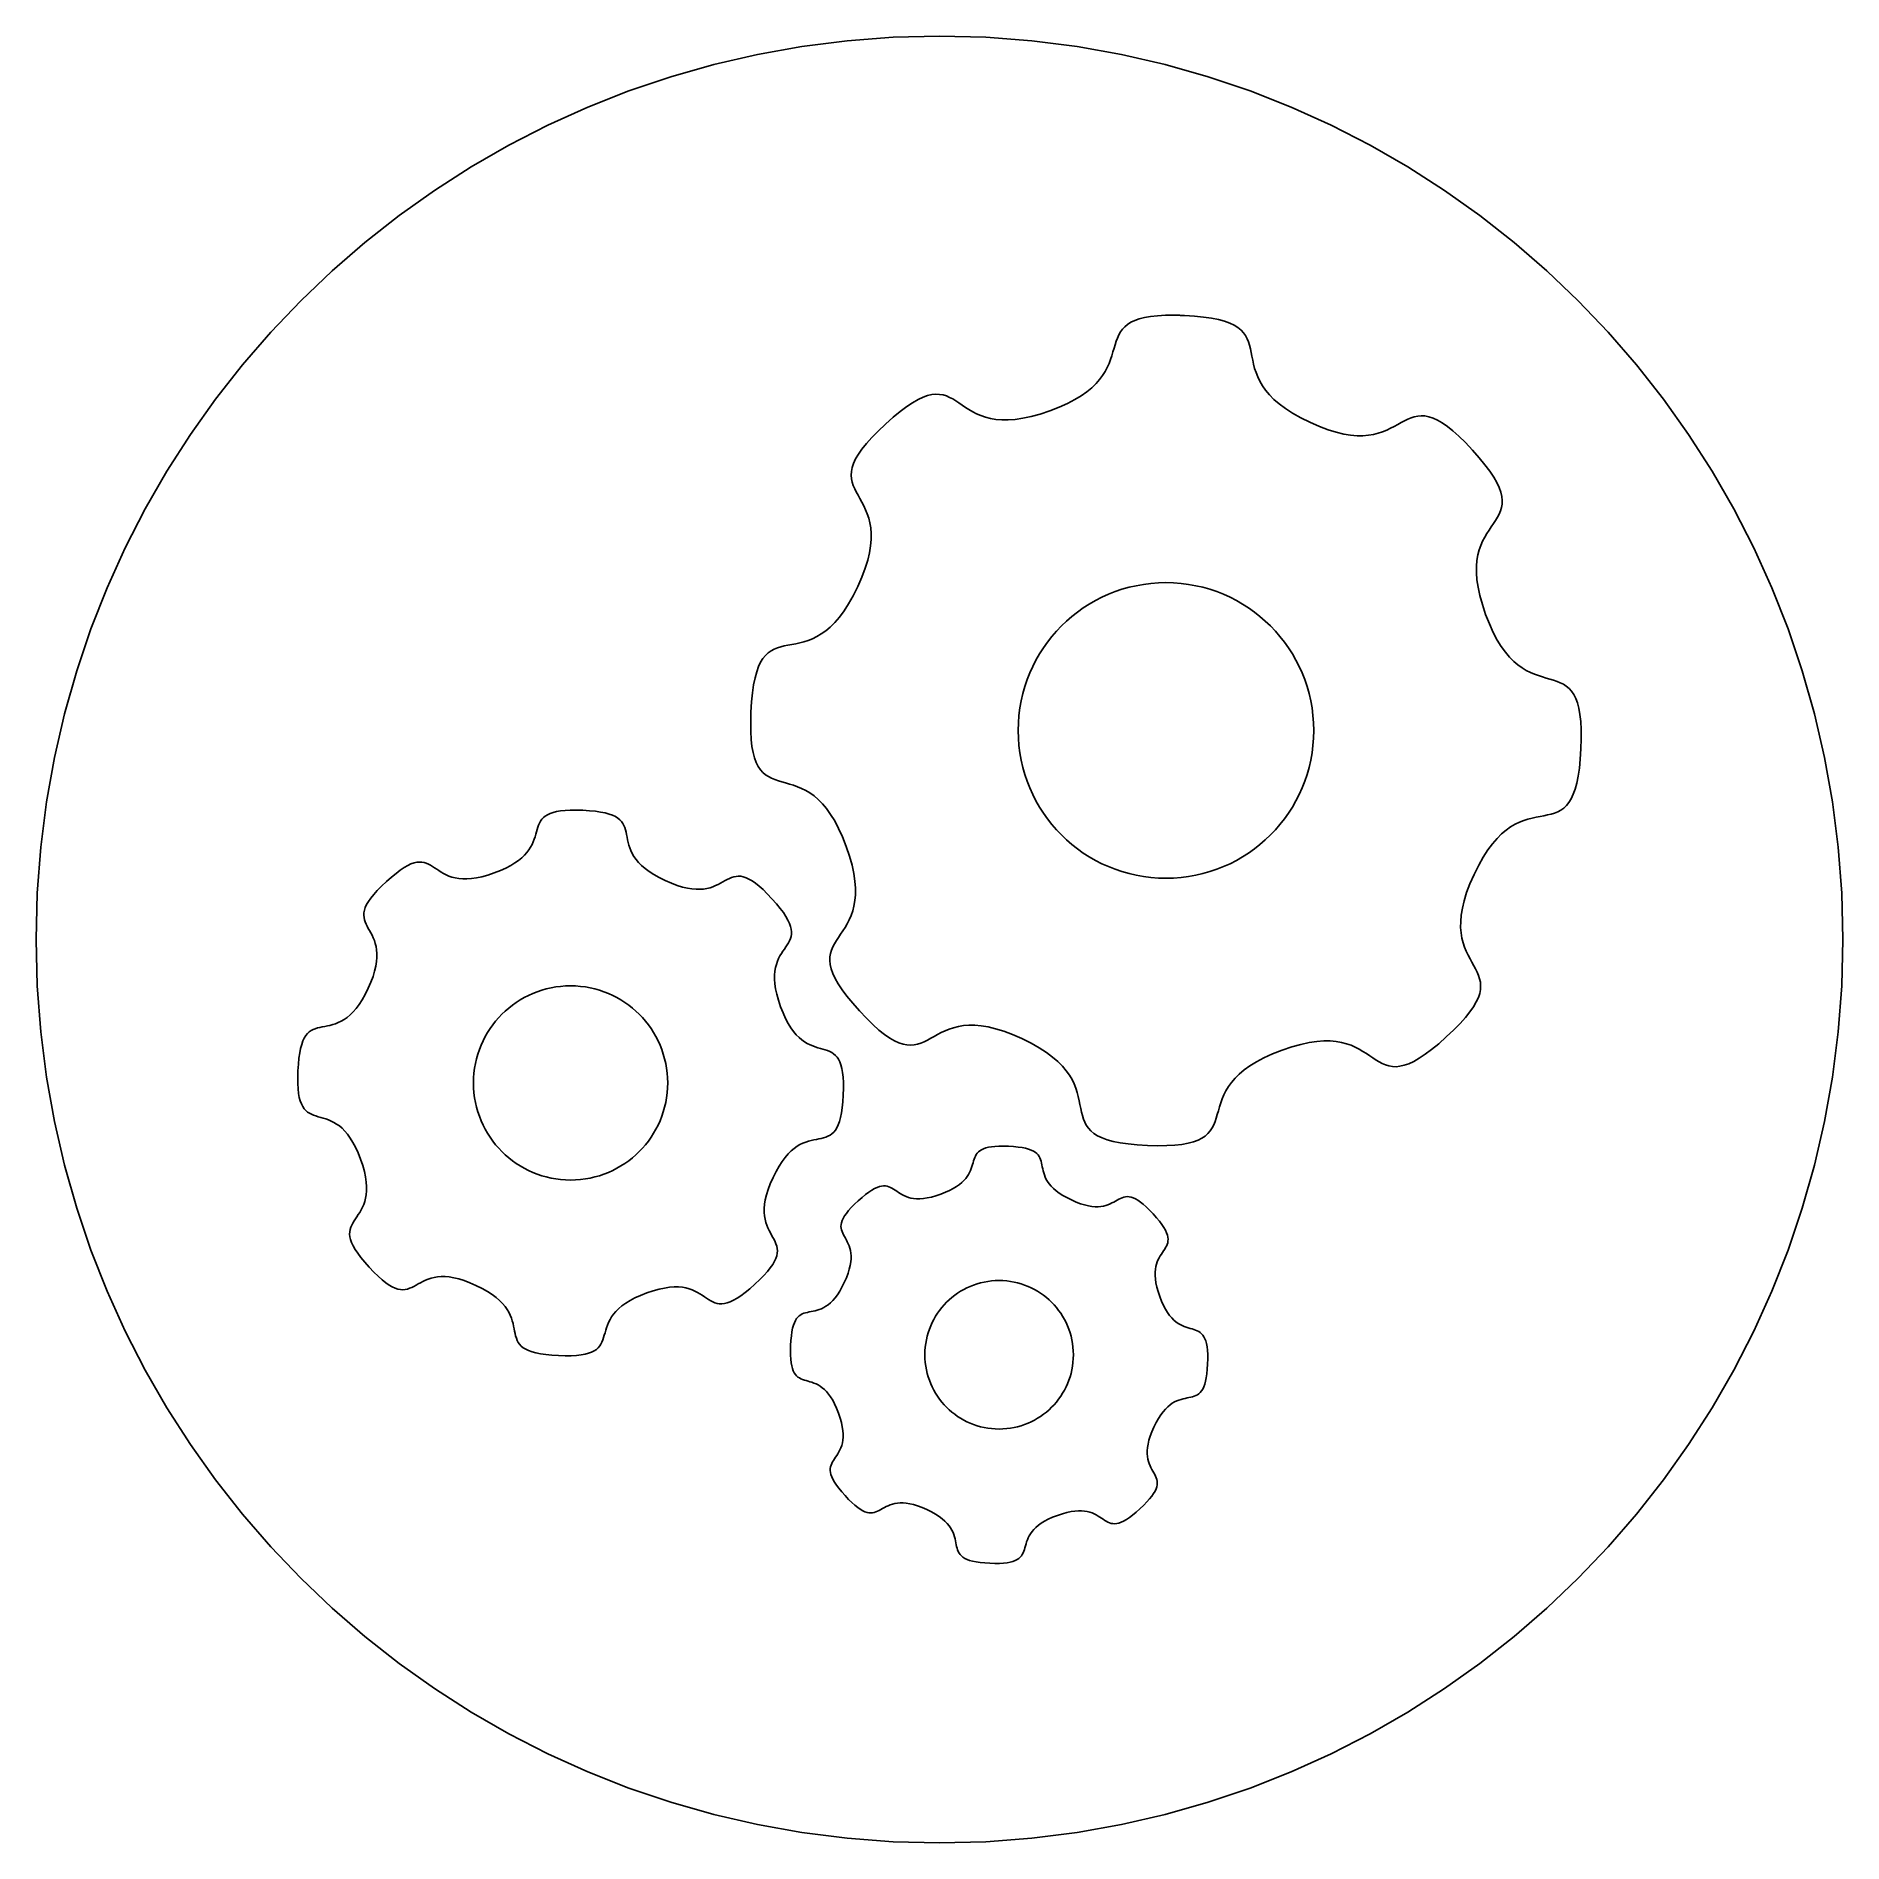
# Model space of a CAD drawing. Extents: x 0.7 to 99.3, y 0.7 to 99.3.
import ezdxf

# ---------------------------------------------------------------- set-up
doc = ezdxf.new("R2010")
doc.units = 0
doc.layers.add('Layer_1', color=7, linetype='CONTINUOUS')

msp = doc.modelspace()

# ---------------------------------------------------------------- linework, layer by layer
at = {"layer": 'Layer_1', "color": 1}
for p, q in [((40.065867, 98.290939), (42.493257, 98.724426)), ((42.493257, 98.724426), (44.960141, 99.037894)), ((44.960141, 99.037894), (47.463422, 99.228246)), ((47.463422, 99.228246), (50.000001, 99.292385)), ((50.000001, 99.292385), (52.536581, 99.228246)), ((52.536581, 99.228246), (55.039862, 99.037894)), ((55.039862, 99.037894), (57.506746, 98.724426)), ((57.506746, 98.724426), (59.934136, 98.290939)), ((35.341953, 97.076296), (37.681066, 97.74053)), ((37.681066, 97.74053), (40.065867, 98.290939)), ((59.934136, 98.290939), (62.318937, 97.74053)), ((62.318937, 97.74053), (64.658049, 97.076296)), ((33.051625, 96.301336), (35.341953, 97.076296)), ((64.658049, 97.076296), (66.948376, 96.301336)), ((30.81318, 95.418745), (33.051625, 96.301336)), ((66.948376, 96.301336), (69.186823, 95.418745)), ((28.629714, 94.431621), (30.81318, 95.418745)), ((69.186823, 95.418745), (71.370289, 94.431621)), ((26.504323, 93.34306), (28.629714, 94.431621)), ((71.370289, 94.431621), (73.49568, 93.34306)), ((24.440106, 92.156161), (26.504323, 93.34306)), ((73.49568, 93.34306), (75.559897, 92.156161)), ((22.44016, 90.874019), (24.440106, 92.156161)), ((75.559897, 92.156161), (77.559843, 90.874019)), ((20.507581, 89.499734), (22.44016, 90.874019)), ((77.559843, 90.874019), (79.492422, 89.499734)), ((18.645466, 88.0364), (20.507581, 89.499734)), ((79.492422, 89.499734), (81.354535, 88.0364)), ((16.856914, 86.487116), (18.645466, 88.0364)), ((81.354535, 88.0364), (83.143089, 86.487116)), ((15.14502, 84.854979), (16.856914, 86.487116)), ((83.143089, 86.487116), (84.854981, 84.854979)), ((13.512883, 83.143086), (15.14502, 84.854979)), ((84.854981, 84.854979), (86.487118, 83.143086)), ((11.963599, 81.354534), (13.512883, 83.143086)), ((86.487118, 83.143086), (88.036402, 81.354534)), ((10.500266, 79.49242), (11.963599, 81.354534)), ((88.036402, 81.354534), (89.499736, 79.492419)), ((9.12598, 77.559841), (10.500266, 79.49242)), ((89.499736, 79.492419), (90.874022, 77.559841)), ((7.84384, 75.559894), (9.12598, 77.559841)), ((90.874022, 77.559841), (92.156163, 75.559894)), ((6.656939, 73.495677), (7.84384, 75.559894)), ((92.156163, 75.559894), (93.343062, 73.495677)), ((5.56838, 71.370287), (6.656939, 73.495677)), ((93.343062, 73.495677), (94.431623, 71.370287)), ((4.581254, 69.18682), (5.56838, 71.370287)), ((94.431623, 71.370287), (95.418747, 69.18682)), ((3.698664, 66.948375), (4.581254, 69.18682)), ((95.418747, 69.18682), (96.301338, 66.948374)), ((2.923703, 64.658047), (3.698664, 66.948375)), ((96.301338, 66.948374), (97.076298, 64.658047)), ((2.259469, 62.318934), (2.923703, 64.658047)), ((97.076298, 64.658047), (97.740532, 62.318934)), ((1.709061, 59.934134), (2.259469, 62.318934)), ((97.740532, 62.318934), (98.290941, 59.934134)), ((1.275573, 57.506744), (1.709061, 59.934134)), ((98.290941, 59.934134), (98.724428, 57.506744)), ((0.962106, 55.03986), (1.275573, 57.506744)), ((98.724428, 57.506744), (99.037896, 55.03986)), ((0.771753, 52.536578), (0.962106, 55.03986)), ((99.037896, 55.03986), (99.228248, 52.536578)), ((0.707615, 49.999999), (0.771753, 52.536578)), ((99.228248, 52.536578), (99.292387, 49.999999)), ((0.771753, 47.46342), (0.707615, 49.999999)), ((99.292387, 49.999999), (99.228248, 47.46342)), ((0.962106, 44.960139), (0.771753, 47.46342)), ((99.228248, 47.46342), (99.037896, 44.960139)), ((1.275573, 42.493254), (0.962106, 44.960139)), ((99.037896, 44.960139), (98.724428, 42.493254)), ((1.709061, 40.065863), (1.275573, 42.493254)), ((98.724428, 42.493254), (98.290941, 40.065865)), ((2.259469, 37.681064), (1.709061, 40.065863)), ((98.290941, 40.065865), (97.740532, 37.681064)), ((2.923703, 35.341951), (2.259469, 37.681064)), ((97.740532, 37.681064), (97.076298, 35.341952)), ((3.698664, 33.051623), (2.923703, 35.341951)), ((97.076298, 35.341952), (96.301338, 33.051625)), ((4.581254, 30.813178), (3.698664, 33.051623)), ((96.301338, 33.051625), (95.418747, 30.813178)), ((5.568378, 28.629711), (4.581254, 30.813178)), ((95.418747, 30.813178), (94.431623, 28.629711)), ((6.656939, 26.504321), (5.568378, 28.629711)), ((94.431623, 28.629711), (93.343062, 26.504321)), ((7.84384, 24.440103), (6.656939, 26.504321)), ((93.343062, 26.504321), (92.156163, 24.440104)), ((9.12598, 22.440156), (7.84384, 24.440103)), ((92.156163, 24.440104), (90.874022, 22.440158)), ((10.500266, 20.507577), (9.12598, 22.440156)), ((90.874022, 22.440158), (89.499736, 20.507579)), ((11.963599, 18.645464), (10.500266, 20.507577)), ((89.499736, 20.507579), (88.036402, 18.645464)), ((13.512883, 16.856911), (11.963599, 18.645464)), ((88.036402, 18.645464), (86.487118, 16.856912)), ((15.14502, 15.145018), (13.512883, 16.856911)), ((86.487118, 16.856912), (84.854981, 15.145018)), ((16.856914, 13.512881), (15.14502, 15.145018)), ((84.854981, 15.145018), (83.143089, 13.512882)), ((18.645466, 11.963597), (16.856914, 13.512881)), ((83.143089, 13.512882), (81.354537, 11.963598)), ((20.50758, 10.500264), (18.645466, 11.963597)), ((81.354537, 11.963598), (79.492422, 10.500264)), ((22.440159, 9.125978), (20.50758, 10.500264)), ((79.492422, 10.500264), (77.559843, 9.125979)), ((24.440106, 7.843836), (22.440159, 9.125978)), ((77.559843, 9.125979), (75.559897, 7.843837)), ((26.504323, 6.656937), (24.440106, 7.843836)), ((75.559897, 7.843837), (73.49568, 6.656938)), ((28.629714, 5.568376), (26.504323, 6.656937)), ((73.49568, 6.656938), (71.370289, 5.568378)), ((30.81318, 4.581252), (28.629714, 5.568376)), ((71.370289, 5.568378), (69.186823, 4.581253)), ((33.051625, 3.698661), (30.81318, 4.581252)), ((69.186823, 4.581253), (66.948376, 3.698661)), ((35.341953, 2.9237), (33.051625, 3.698661)), ((66.948376, 3.698661), (64.658049, 2.923701)), ((37.681066, 2.259467), (35.341953, 2.9237)), ((40.065866, 1.709058), (37.681066, 2.259467)), ((62.318937, 2.259467), (59.934136, 1.709058)), ((64.658049, 2.923701), (62.318937, 2.259467)), ((42.493257, 1.275571), (40.065866, 1.709058)), ((44.960141, 0.962104), (42.493257, 1.275571)), ((57.506746, 1.275571), (55.039862, 0.962104)), ((59.934136, 1.709058), (57.506746, 1.275571)), ((47.463422, 0.771751), (44.960141, 0.962104)), ((50.000001, 0.707612), (47.463422, 0.771751)), ((52.536581, 0.771751), (50.000001, 0.707612)), ((55.039862, 0.962104), (52.536581, 0.771751))]:
    msp.add_line(p, q, dxfattribs=at)
at = {"layer": 'Layer_1', "color": 7}
for p, q in [((60.650777, 83.782208), (60.899328, 83.869386)), ((60.899328, 83.869386), (61.187197, 83.941529)), ((61.187197, 83.941529), (61.518034, 83.997845)), ((61.518034, 83.997845), (61.895494, 84.037533)), ((61.895494, 84.037533), (62.323231, 84.059797)), ((62.323231, 84.059797), (62.804896, 84.063846)), ((62.804878, 84.064062), (62.821363, 84.063886)), ((62.804896, 84.063835), (62.804878, 84.064062)), ((62.804896, 84.063846), (62.804896, 84.063846)), ((62.804896, 84.063846), (62.804896, 84.063846)), ((62.804896, 84.063846), (62.804896, 84.063846)), ((62.804896, 84.063846), (62.804896, 84.063844)), ((62.804896, 84.063844), (62.804896, 84.063844)), ((62.804896, 84.063844), (62.804896, 84.063844)), ((62.804896, 84.063844), (62.804896, 84.063844)), ((62.804896, 84.063844), (62.804896, 84.063844)), ((62.804896, 84.063844), (62.804896, 84.063844)), ((62.804896, 84.063844), (62.804896, 84.063842)), ((62.804896, 84.063842), (62.804896, 84.063842)), ((62.804896, 84.063842), (62.804896, 84.063842)), ((62.804896, 84.063842), (62.804896, 84.063842)), ((62.804896, 84.063842), (62.804896, 84.063842)), ((62.804896, 84.063842), (62.804896, 84.063842)), ((62.804896, 84.063842), (62.804896, 84.06384)), ((62.804896, 84.06384), (62.804896, 84.06384)), ((62.804896, 84.06384), (62.804896, 84.06384)), ((62.804896, 84.06384), (62.804896, 84.06384)), ((62.804896, 84.06384), (62.804896, 84.06384)), ((62.804896, 84.06384), (62.804896, 84.06384)), ((62.804896, 84.06384), (62.804896, 84.06384)), ((62.804896, 84.06384), (62.804896, 84.063838)), ((62.804896, 84.063838), (62.804896, 84.063838)), ((62.804896, 84.063838), (62.804896, 84.063838)), ((62.804896, 84.063838), (62.804896, 84.063838)), ((62.804896, 84.063838), (62.804896, 84.063838)), ((62.804896, 84.063838), (62.804896, 84.063838)), ((62.804896, 84.063838), (62.804896, 84.063835)), ((62.804896, 84.063835), (62.804896, 84.063835)), ((62.804896, 84.063835), (62.804896, 84.063835)), ((62.821363, 84.063886), (62.837891, 84.063688)), ((62.837891, 84.063688), (62.854486, 84.063468)), ((62.854486, 84.063468), (62.871146, 84.063248)), ((62.871146, 84.063248), (62.887851, 84.063028)), ((62.887851, 84.063028), (62.904622, 84.062808)), ((62.904622, 84.062808), (62.921458, 84.062587)), ((62.921458, 84.062587), (62.938361, 84.062367)), ((62.938361, 84.062367), (62.955308, 84.061927)), ((62.955308, 84.061927), (62.97232, 84.061487)), ((62.97232, 84.061487), (62.989399, 84.061047)), ((62.989399, 84.061047), (63.006544, 84.060607)), ((63.006544, 84.060607), (63.023733, 84.060167)), ((63.023733, 84.060167), (63.040987, 84.059726)), ((63.040987, 84.059726), (63.058308, 84.059286)), ((63.058308, 84.059286), (63.075695, 84.058846)), ((63.075695, 84.058846), (63.093126, 84.058406)), ((63.093126, 84.058406), (63.110623, 84.057966)), ((63.110623, 84.057966), (63.128186, 84.057305)), ((63.128186, 84.057305), (63.145815, 84.056645)), ((63.145815, 84.056645), (63.16351, 84.055985)), ((63.16351, 84.055985), (63.181271, 84.055325)), ((63.181271, 84.055325), (63.199098, 84.054664)), ((63.199098, 84.054664), (63.216969, 84.054004)), ((63.216969, 84.054004), (63.234906, 84.053344)), ((63.234906, 84.053344), (63.252909, 84.052684)), ((63.252909, 84.052684), (63.270978, 84.052023)), ((63.270978, 84.052023), (63.289113, 84.051363)), ((63.289113, 84.051363), (63.307315, 84.050703)), ((63.307315, 84.050703), (63.325582, 84.049822)), ((63.325582, 84.049822), (63.343915, 84.048942)), ((63.343915, 84.048942), (63.362314, 84.048062)), ((63.362314, 84.048062), (63.919156, 84.014311)), ((63.919156, 84.014311), (64.413086, 83.96582)), ((64.413086, 83.96582), (64.848185, 83.903104)), ((64.848185, 83.903104), (65.228531, 83.826681)), ((65.228531, 83.826681), (65.558203, 83.737066)), ((59.639467, 82.639276), (59.704978, 82.818018)), ((59.704978, 82.818018), (59.780584, 82.988103)), ((59.780584, 82.988103), (59.86994, 83.148736)), ((59.86994, 83.148736), (59.976695, 83.299119)), ((59.976695, 83.299119), (60.104504, 83.438456)), ((60.104504, 83.438456), (60.257018, 83.565946)), ((60.257018, 83.565946), (60.437892, 83.680796)), ((60.437892, 83.680796), (60.650777, 83.782208)), ((65.558203, 83.737066), (65.841283, 83.634776)), ((65.841283, 83.634776), (66.081852, 83.520328)), ((66.081852, 83.520328), (66.283984, 83.394241)), ((66.283984, 83.394241), (66.451765, 83.25703)), ((66.451765, 83.25703), (66.589271, 83.109213)), ((66.589271, 83.109213), (66.700582, 82.951303)), ((66.700582, 82.951303), (66.789781, 82.783821)), ((59.335492, 81.643621), (59.405319, 81.853689)), ((59.405319, 81.853689), (59.466976, 82.059083)), ((59.466976, 82.059083), (59.524117, 82.259012)), ((59.524117, 82.259012), (59.580398, 82.452676)), ((59.580398, 82.452676), (59.639467, 82.639276)), ((66.789781, 82.783821), (66.860942, 82.607282)), ((66.860942, 82.607282), (66.918149, 82.422205)), ((66.918149, 82.422205), (66.965481, 82.229103)), ((66.965481, 82.229103), (67.007018, 82.028496)), ((67.007018, 82.028496), (67.046838, 81.820899)), ((58.901443, 80.772589), (59.040472, 80.993367)), ((59.040472, 80.993367), (59.156722, 81.212664)), ((59.156722, 81.212664), (59.253844, 81.429681)), ((59.253844, 81.429681), (59.335492, 81.643621)), ((67.046838, 81.820899), (67.08902, 81.606829)), ((67.08902, 81.606829), (67.137648, 81.386806)), ((67.137648, 81.386806), (67.196799, 81.161342)), ((67.196799, 81.161342), (67.27055, 80.930955)), ((67.27055, 80.930955), (67.362986, 80.696164)), ((57.73676, 79.674349), (58.044477, 79.890587)), ((58.044477, 79.890587), (58.311152, 80.109324)), ((58.311152, 80.109324), (58.540436, 80.32977)), ((58.540436, 80.32977), (58.735981, 80.551125)), ((58.735981, 80.551125), (58.901443, 80.772589)), ((67.362986, 80.696164), (67.478184, 80.457486)), ((67.478184, 80.457486), (67.620222, 80.215435)), ((67.620222, 80.215435), (67.793184, 79.970529)), ((67.793184, 79.970529), (68.001146, 79.723285)), ((47.858306, 78.813078), (48.210315, 79.07639)), ((48.210315, 79.07639), (48.533303, 79.291292)), ((48.533303, 79.291292), (48.829791, 79.461034)), ((48.829791, 79.461034), (49.102294, 79.588867)), ((49.102294, 79.588867), (49.353334, 79.678042)), ((49.353334, 79.678042), (49.585429, 79.731807)), ((49.585429, 79.731807), (49.801097, 79.75342)), ((49.801097, 79.75342), (50.002861, 79.746113)), ((50.002861, 79.746113), (50.193237, 79.713155)), ((50.193237, 79.713155), (50.374747, 79.657792)), ((50.374747, 79.657792), (50.549905, 79.58327)), ((50.549905, 79.58327), (50.721238, 79.492841)), ((50.721238, 79.492841), (50.891258, 79.389757)), ((50.891258, 79.389757), (51.06249, 79.277268)), ((51.06249, 79.277268), (51.23745, 79.158621)), ((51.23745, 79.158621), (51.418656, 79.03707)), ((51.418656, 79.03707), (51.608631, 78.915866)), ((51.608631, 78.915866), (51.809894, 78.798253)), ((56.022397, 78.850368), (56.530816, 79.048624)), ((56.530816, 79.048624), (56.983581, 79.25257)), ((56.983581, 79.25257), (57.384346, 79.46141)), ((57.384346, 79.46141), (57.73676, 79.674349)), ((68.001146, 79.723285), (68.248189, 79.474222)), ((68.248189, 79.474222), (68.538394, 79.223851)), ((68.538394, 79.223851), (68.875838, 78.972696)), ((68.875838, 78.972696), (69.264604, 78.721269)), ((46.651668, 77.745076), (47.057141, 78.128227)), ((47.057141, 78.128227), (47.474753, 78.498107)), ((47.474753, 78.498107), (47.858306, 78.813078)), ((51.809894, 78.798253), (52.024961, 78.687488)), ((52.024961, 78.687488), (52.256353, 78.58682)), ((52.256353, 78.58682), (52.50659, 78.499496)), ((52.50659, 78.499496), (52.778191, 78.428771)), ((52.778191, 78.428771), (53.073675, 78.377892)), ((53.073675, 78.377892), (53.395559, 78.35011)), ((53.395559, 78.35011), (53.746366, 78.348569)), ((53.746366, 78.348569), (54.128613, 78.376732)), ((54.128613, 78.376732), (54.544822, 78.437742)), ((54.544822, 78.437742), (54.99751, 78.534853)), ((54.99751, 78.534853), (55.489195, 78.671309)), ((55.489195, 78.671309), (56.022397, 78.850368)), ((69.264604, 78.721269), (69.708768, 78.470086)), ((69.708768, 78.470086), (70.212412, 78.219669)), ((70.212412, 78.219669), (70.727627, 77.994016)), ((70.727627, 77.994016), (71.205266, 77.81448)), ((74.403609, 77.794032), (74.614501, 77.893335)), ((74.614501, 77.893335), (74.81447, 77.997223)), ((74.81447, 77.997223), (75.005736, 78.102233)), ((75.005736, 78.102233), (75.190524, 78.204901)), ((75.190524, 78.204901), (75.37105, 78.30177)), ((75.37105, 78.30177), (75.549536, 78.389378)), ((75.549536, 78.389378), (75.728205, 78.46426)), ((75.728205, 78.46426), (75.909275, 78.522962)), ((75.909275, 78.522962), (76.094971, 78.562019)), ((76.094971, 78.562019), (76.287512, 78.577975)), ((76.287512, 78.577975), (76.48912, 78.567367)), ((76.48912, 78.567367), (76.702015, 78.526721)), ((76.702015, 78.526721), (76.928418, 78.452587)), ((76.928418, 78.452587), (77.170551, 78.341502)), ((77.170551, 78.341502), (77.430634, 78.190006)), ((77.430634, 78.190006), (77.710889, 77.994637)), ((77.710889, 77.994637), (78.013535, 77.751934)), ((45.767691, 76.761071), (46.010405, 77.063719)), ((46.010405, 77.063719), (46.303911, 77.39098)), ((46.303911, 77.39098), (46.651668, 77.745076)), ((71.205266, 77.81448), (71.647551, 77.677597)), ((71.647551, 77.677597), (72.056701, 77.579909)), ((72.056701, 77.579909), (72.434938, 77.517953)), ((72.434938, 77.517953), (72.784485, 77.488267)), ((72.784485, 77.488267), (73.107559, 77.487387)), ((73.107559, 77.487387), (73.406384, 77.511863)), ((73.406384, 77.511863), (73.683181, 77.558226)), ((73.683181, 77.558226), (73.94017, 77.623015)), ((73.94017, 77.623015), (74.179572, 77.702771)), ((74.179572, 77.702771), (74.403609, 77.794032)), ((78.013535, 77.751934), (78.340797, 77.458437)), ((78.340797, 77.458437), (78.694893, 77.110684)), ((78.694893, 77.110684), (79.078045, 76.705213)), ((45.235538, 75.752197), (45.309694, 75.978601)), ((45.309694, 75.978601), (45.420797, 76.220734)), ((45.420797, 76.220734), (45.572309, 76.480817)), ((45.572309, 76.480817), (45.767691, 76.761071)), ((79.078045, 76.705213), (79.447927, 76.287601)), ((79.447927, 76.287601), (79.762898, 75.904048)), ((45.184243, 75.337697), (45.194873, 75.539303)), ((45.200177, 75.145153), (45.184243, 75.337697)), ((45.194873, 75.539303), (45.235538, 75.752197)), ((45.239207, 74.95946), (45.200177, 75.145153)), ((45.297882, 74.778387), (45.239207, 74.95946)), ((79.762898, 75.904048), (80.026208, 75.552039)), ((80.026208, 75.552039), (80.241109, 75.229051)), ((80.241109, 75.229051), (80.410851, 74.932563)), ((80.410851, 74.932563), (80.538687, 74.66006)), ((45.372738, 74.599719), (45.297882, 74.778387)), ((45.460318, 74.42123), (45.372738, 74.599719)), ((45.55716, 74.240706), (45.460318, 74.42123)), ((45.659802, 74.055919), (45.55716, 74.240706)), ((45.764784, 73.864652), (45.659802, 74.055919)), ((80.538687, 74.66006), (80.627859, 74.40902)), ((80.627859, 74.40902), (80.681627, 74.176927)), ((80.681627, 74.176927), (80.703239, 73.961257)), ((80.703239, 73.961257), (80.695932, 73.759493)), ((45.868643, 73.664684), (45.764784, 73.864652)), ((45.967922, 73.45379), (45.868643, 73.664684)), ((46.059157, 73.229752), (45.967922, 73.45379)), ((46.138887, 72.99035), (46.059157, 73.229752)), ((46.203655, 72.733362), (46.138887, 72.99035)), ((80.442663, 73.041118), (80.339578, 72.871096)), ((80.53309, 73.212449), (80.442663, 73.041118)), ((80.607611, 73.38761), (80.53309, 73.212449)), ((80.662976, 73.569118), (80.607611, 73.38761)), ((80.695932, 73.759493), (80.662976, 73.569118)), ((46.249996, 72.456565), (46.203655, 72.733362)), ((46.27445, 72.15774), (46.249996, 72.456565)), ((46.27357, 71.834665), (46.27445, 72.15774)), ((79.865685, 72.153723), (79.748075, 71.952462)), ((79.986891, 72.343698), (79.865685, 72.153723)), ((80.108443, 72.524906), (79.986891, 72.343698)), ((80.227088, 72.699864), (80.108443, 72.524906)), ((80.339578, 72.871096), (80.227088, 72.699864)), ((46.084198, 70.697731), (46.181899, 71.106882)), ((46.181899, 71.106882), (46.243869, 71.485119)), ((46.243869, 71.485119), (46.27357, 71.834665)), ((79.378591, 70.984166), (79.327711, 70.688681)), ((79.449318, 71.255766), (79.378591, 70.984166)), ((79.53664, 71.506003), (79.449318, 71.255766)), ((79.63731, 71.737396), (79.53664, 71.506003)), ((79.748075, 71.952462), (79.63731, 71.737396)), ((45.767766, 69.777808), (45.947308, 70.255447)), ((45.947308, 70.255447), (46.084198, 70.697731)), ((79.29993, 70.366798), (79.298389, 70.01599)), ((79.298389, 70.01599), (79.326551, 69.633743)), ((79.327711, 70.688681), (79.29993, 70.366798)), ((45.291691, 68.758948), (45.542111, 69.262593)), ((45.542111, 69.262593), (45.767766, 69.777808)), ((59.957849, 69.10827), (59.583138, 68.981482)), ((60.340541, 69.216942), (59.957849, 69.10827)), ((60.730708, 69.306993), (60.340541, 69.216942)), ((61.127844, 69.377914), (60.730708, 69.306993)), ((61.53144, 69.429199), (61.127844, 69.377914)), ((61.940993, 69.460341), (61.53144, 69.429199)), ((62.355991, 69.470839), (61.940993, 69.460341)), ((62.770989, 69.460341), (62.355991, 69.470839)), ((63.18054, 69.429199), (62.770989, 69.460341)), ((63.584138, 69.377912), (63.18054, 69.429199)), ((63.981274, 69.306991), (63.584138, 69.377912)), ((64.371439, 69.216942), (63.981274, 69.306991)), ((64.754131, 69.10827), (64.371439, 69.216942)), ((65.128842, 68.98148), (64.754131, 69.10827)), ((79.326551, 69.633743), (79.387564, 69.217534)), ((79.387564, 69.217534), (79.484673, 68.764849)), ((44.789083, 67.92602), (45.040511, 68.314784)), ((45.040511, 68.314784), (45.291691, 68.758948)), ((57.847041, 68.093544), (57.53086, 67.868703)), ((58.174242, 68.303309), (57.847041, 68.093544)), ((58.511961, 68.497491), (58.174242, 68.303309)), ((58.859688, 68.675588), (58.511961, 68.497491)), ((59.216915, 68.837086), (58.859688, 68.675588)), ((59.583138, 68.981482), (59.216915, 68.837086)), ((65.495065, 68.837083), (65.128842, 68.98148)), ((65.852292, 68.675586), (65.495065, 68.837083)), ((66.200018, 68.497489), (65.852292, 68.675586)), ((66.537737, 68.303306), (66.200018, 68.497489)), ((66.864941, 68.093542), (66.537737, 68.303306)), ((67.18112, 67.868699), (66.864941, 68.093542)), ((79.484673, 68.764849), (79.621131, 68.273163)), ((79.621131, 68.273163), (79.800187, 67.739961)), ((43.791249, 66.843366), (44.038494, 67.051329)), ((44.038494, 67.051329), (44.287558, 67.298372)), ((44.287558, 67.298372), (44.537927, 67.588576)), ((44.537927, 67.588576), (44.789083, 67.92602)), ((56.653512, 67.108793), (56.386485, 66.828717)), ((56.933588, 67.375821), (56.653512, 67.108793)), ((57.226207, 67.629292), (56.933588, 67.375821)), ((57.53086, 67.868703), (57.226207, 67.629292)), ((67.485773, 67.62929), (67.18112, 67.868699)), ((67.778392, 67.375818), (67.485773, 67.62929)), ((68.058466, 67.108791), (67.778392, 67.375818)), ((68.325493, 66.828715), (68.058466, 67.108791)), ((79.800187, 67.739961), (80.004938, 67.216088)), ((80.004938, 67.216088), (80.215729, 66.751394)), ((41.532675, 66.015666), (41.733282, 66.0572)), ((41.733282, 66.0572), (41.940879, 66.097021)), ((41.940879, 66.097021), (42.154949, 66.139205)), ((42.154949, 66.139205), (42.374974, 66.187831)), ((42.374974, 66.187831), (42.600438, 66.246981)), ((42.600438, 66.246981), (42.830822, 66.320735)), ((42.830822, 66.320735), (43.065613, 66.413169)), ((43.065613, 66.413169), (43.304293, 66.528367)), ((43.304293, 66.528367), (43.546345, 66.670407)), ((43.546345, 66.670407), (43.791249, 66.843366)), ((55.893605, 66.231448), (55.668762, 65.915266)), ((56.133013, 66.536101), (55.893605, 66.231448)), ((56.386485, 66.828717), (56.133013, 66.536101)), ((68.578965, 66.536099), (68.325493, 66.828715)), ((68.818375, 66.231445), (68.578965, 66.536099)), ((69.043216, 65.915264), (68.818375, 66.231445)), ((80.215729, 66.751394), (80.43168, 66.341861)), ((80.43168, 66.341861), (80.651917, 65.983469)), ((40.127001, 64.891468), (40.241449, 65.132034)), ((40.241449, 65.132034), (40.367537, 65.334169)), ((40.367537, 65.334169), (40.504748, 65.50195)), ((40.504748, 65.50195), (40.652567, 65.639456)), ((40.652567, 65.639456), (40.810475, 65.750767)), ((40.810475, 65.750767), (40.977957, 65.839964)), ((40.977957, 65.839964), (41.154495, 65.911127)), ((41.154495, 65.911127), (41.339575, 65.968334)), ((41.339575, 65.968334), (41.532675, 66.015666)), ((55.264814, 65.250346), (55.086718, 64.90262)), ((55.458997, 65.588063), (55.264814, 65.250346)), ((55.668762, 65.915266), (55.458997, 65.588063)), ((69.252981, 65.588063), (69.043216, 65.915264)), ((69.447166, 65.250344), (69.252981, 65.588063)), ((69.62526, 64.902618), (69.447166, 65.250344)), ((80.651917, 65.983469), (80.875561, 65.672205)), ((80.875561, 65.672205), (81.101737, 65.404046)), ((81.101737, 65.404046), (81.329567, 65.174978)), ((81.329567, 65.174978), (81.558173, 64.98098)), ((39.858674, 63.898368), (39.935097, 64.278713)), ((39.935097, 64.278713), (40.024714, 64.608386)), ((40.024714, 64.608386), (40.127001, 64.891468)), ((54.780821, 64.17917), (54.654033, 63.804459)), ((54.92522, 64.545392), (54.780821, 64.17917)), ((55.086718, 64.90262), (54.92522, 64.545392)), ((69.78676, 64.54539), (69.62526, 64.902618)), ((69.931157, 64.179168), (69.78676, 64.54539)), ((70.057944, 63.804457), (69.931157, 64.179168)), ((81.558173, 64.98098), (81.786683, 64.818036)), ((81.786683, 64.818036), (82.014213, 64.68213)), ((82.014213, 64.68213), (82.239893, 64.569239)), ((82.239893, 64.569239), (82.462843, 64.47535)), ((82.462843, 64.47535), (82.682184, 64.396442)), ((82.682184, 64.396442), (82.897044, 64.328499)), ((82.897044, 64.328499), (83.106542, 64.267504)), ((83.106542, 64.267504), (83.309804, 64.209436)), ((83.309804, 64.209436), (83.505952, 64.150279)), ((83.505952, 64.150279), (83.694108, 64.086014)), ((83.694108, 64.086014), (83.873396, 64.012626)), ((39.747466, 62.969339), (39.795958, 63.463269)), ((39.795958, 63.463269), (39.858674, 63.898368)), ((54.545361, 63.421765), (54.45531, 63.031599)), ((54.654033, 63.804459), (54.545361, 63.421765)), ((70.166617, 63.421765), (70.057944, 63.804457)), ((70.256667, 63.031599), (70.166617, 63.421765)), ((83.873396, 64.012626), (84.042942, 63.926092)), ((84.042942, 63.926092), (84.201864, 63.8224)), ((84.201864, 63.8224), (84.34929, 63.69753)), ((84.34929, 63.69753), (84.484339, 63.547461)), ((84.484339, 63.547461), (84.606138, 63.368178)), ((84.606138, 63.368178), (84.713809, 63.155665)), ((84.713809, 63.155665), (84.806472, 62.905899)), ((39.697935, 61.854856), (39.713716, 62.412497)), ((39.713716, 62.412497), (39.747466, 62.969339)), ((54.333105, 62.230868), (54.301962, 61.821315)), ((54.384389, 62.634463), (54.333105, 62.230868)), ((54.45531, 63.031599), (54.384389, 62.634463)), ((70.327588, 62.634463), (70.256667, 63.031599)), ((70.378873, 62.230866), (70.327588, 62.634463)), ((70.410015, 61.821315), (70.378873, 62.230866)), ((84.806472, 62.905899), (84.883253, 62.614867)), ((84.883253, 62.614867), (84.943278, 62.27855)), ((84.943278, 62.27855), (84.985664, 61.892927)), ((39.702425, 61.358567), (39.697935, 61.854856)), ((39.7263, 60.919616), (39.702425, 61.358567)), ((54.301962, 61.821315), (54.291464, 61.406317)), ((54.291464, 61.406317), (54.301962, 60.991319)), ((70.420513, 61.406317), (70.410015, 61.821315)), ((70.410015, 60.991319), (70.420513, 61.406317)), ((84.985664, 61.892927), (85.009539, 61.453985)), ((85.009539, 61.453985), (85.014029, 60.957703)), ((39.768687, 60.533985), (39.7263, 60.919616)), ((39.828711, 60.197652), (39.768687, 60.533985)), ((39.905493, 59.906605), (39.828711, 60.197652)), ((54.301962, 60.991319), (54.333105, 60.581765)), ((54.333105, 60.581765), (54.384389, 60.17817)), ((54.384389, 60.17817), (54.45531, 59.781034)), ((70.256667, 59.781034), (70.327588, 60.17817)), ((70.327588, 60.17817), (70.378873, 60.581768)), ((70.378873, 60.581768), (70.410015, 60.991319)), ((84.998249, 60.400062), (84.964499, 59.84322)), ((85.014029, 60.957703), (84.998249, 60.400062)), ((39.998156, 59.656821), (39.905493, 59.906605)), ((40.105827, 59.444288), (39.998156, 59.656821)), ((40.227625, 59.264983), (40.105827, 59.444288)), ((40.362675, 59.114893), (40.227625, 59.264983)), ((54.45531, 59.781034), (54.545361, 59.390868)), ((54.545361, 59.390868), (54.654033, 59.008175)), ((70.057944, 59.008177), (70.166617, 59.390868)), ((70.166617, 59.390868), (70.256667, 59.781034)), ((84.916007, 59.34929), (84.853291, 58.914191)), ((84.964499, 59.84322), (84.916007, 59.34929)), ((40.5101, 58.989995), (40.362675, 59.114893)), ((40.669025, 58.886277), (40.5101, 58.989995)), ((40.838569, 58.799719), (40.669025, 58.886277)), ((41.017858, 58.726303), (40.838569, 58.799719)), ((41.206015, 58.662011), (41.017858, 58.726303)), ((41.402161, 58.602827), (41.206015, 58.662011)), ((41.605424, 58.544731), (41.402161, 58.602827)), ((41.814923, 58.483707), (41.605424, 58.544731)), ((42.029781, 58.415736), (41.814923, 58.483707)), ((42.249124, 58.336804), (42.029781, 58.415736)), ((42.472072, 58.242888), (42.249124, 58.336804)), ((42.697751, 58.129975), (42.472072, 58.242888)), ((54.654033, 59.008175), (54.780821, 58.633463)), ((54.780821, 58.633463), (54.925218, 58.267241)), ((54.925218, 58.267241), (55.086718, 57.910013)), ((69.62526, 57.910016), (69.78676, 58.267243)), ((69.78676, 58.267243), (69.931157, 58.633466)), ((69.931157, 58.633466), (70.057944, 59.008177)), ((84.687251, 58.204171), (84.584963, 57.92109)), ((84.776868, 58.533846), (84.687251, 58.204171)), ((84.853291, 58.914191), (84.776868, 58.533846)), ((42.925284, 57.994043), (42.697751, 58.129975)), ((43.153791, 57.831079), (42.925284, 57.994043)), ((43.382398, 57.637062), (43.153791, 57.831079)), ((43.610227, 57.407975), (43.382398, 57.637062)), ((43.836404, 57.139802), (43.610227, 57.407975)), ((55.086718, 57.910013), (55.264812, 57.562287)), ((55.264812, 57.562287), (55.458997, 57.22457)), ((55.458997, 57.22457), (55.668762, 56.897367)), ((69.043216, 56.897369), (69.252981, 57.22457)), ((69.252981, 57.22457), (69.447166, 57.562289)), ((69.447166, 57.562289), (69.62526, 57.910016)), ((84.207217, 57.310609), (84.059398, 57.173103)), ((84.344428, 57.47839), (84.207217, 57.310609)), ((84.470516, 57.680522), (84.344428, 57.47839)), ((84.584963, 57.92109), (84.470516, 57.680522)), ((28.085024, 56.124202), (28.128066, 56.241638)), ((28.128066, 56.241638), (28.17774, 56.353387)), ((28.17774, 56.353387), (28.236446, 56.458925)), ((28.236446, 56.458925), (28.306586, 56.557729)), ((28.306586, 56.557729), (28.390558, 56.649274)), ((28.390558, 56.649274), (28.490763, 56.733037)), ((28.490763, 56.733037), (28.609599, 56.808496)), ((28.609599, 56.808496), (28.749469, 56.875125)), ((28.749469, 56.875125), (28.912769, 56.932401)), ((28.912769, 56.932401), (29.101901, 56.979801)), ((29.101901, 56.979801), (29.319265, 57.016799)), ((29.319265, 57.016799), (29.567261, 57.042875)), ((29.567261, 57.042875), (29.84829, 57.057511)), ((29.84829, 57.057511), (30.164703, 57.059734)), ((30.164703, 57.059734), (30.175531, 57.059624)), ((30.175531, 57.059624), (30.186403, 57.059499)), ((30.186403, 57.059499), (30.197297, 57.059358)), ((30.197297, 57.059358), (30.208236, 57.059201)), ((30.208236, 57.059201), (30.219218, 57.059032)), ((30.219218, 57.059032), (30.230244, 57.058847)), ((30.230244, 57.058847), (30.241293, 57.058647)), ((30.241293, 57.058647), (30.252385, 57.058433)), ((30.252385, 57.058433), (30.263522, 57.058213)), ((30.263522, 57.058213), (30.274702, 57.057993)), ((30.274702, 57.057993), (30.285926, 57.057773)), ((30.285926, 57.057773), (30.297195, 57.057553)), ((30.297195, 57.057553), (30.308485, 57.057333)), ((30.308485, 57.057333), (30.31982, 57.057113)), ((30.31982, 57.057113), (30.331198, 57.056893)), ((30.331198, 57.056893), (30.342621, 57.056673)), ((30.342621, 57.056673), (30.354087, 57.056232)), ((30.354087, 57.056232), (30.365598, 57.055792)), ((30.365598, 57.055792), (30.37713, 57.055352)), ((30.37713, 57.055352), (30.388707, 57.054912)), ((30.388707, 57.054912), (30.400328, 57.054472)), ((30.400328, 57.054472), (30.411992, 57.054032)), ((30.411992, 57.054032), (30.423701, 57.053591)), ((30.423701, 57.053591), (30.435453, 57.053151)), ((30.435453, 57.053151), (30.44725, 57.052711)), ((30.44725, 57.052711), (30.459091, 57.052271)), ((30.459091, 57.052271), (30.470976, 57.051831)), ((30.470976, 57.051831), (30.482882, 57.051391)), ((30.482882, 57.051391), (30.494833, 57.05095)), ((30.494833, 57.05095), (30.506828, 57.05051)), ((30.506828, 57.05051), (30.518866, 57.05007)), ((30.518866, 57.05007), (30.530949, 57.04963)), ((30.530949, 57.04963), (30.896802, 57.027456)), ((30.896802, 57.027456), (31.22132, 56.995596)), ((31.22132, 56.995596), (31.507184, 56.954392)), ((31.507184, 56.954392), (31.757076, 56.904179)), ((31.757076, 56.904179), (31.973674, 56.845301)), ((31.973674, 56.845301), (32.159663, 56.778095)), ((32.159663, 56.778095), (32.317718, 56.702903)), ((32.317718, 56.702903), (32.450523, 56.620062)), ((32.450523, 56.620062), (32.560756, 56.529912)), ((32.560756, 56.529912), (32.651099, 56.432794)), ((32.651099, 56.432794), (32.724232, 56.329045)), ((32.724232, 56.329045), (32.782837, 56.219009)), ((32.782837, 56.219009), (32.82959, 56.103021)), ((44.060047, 56.828522), (43.836404, 57.139802)), ((44.280284, 56.470121), (44.060047, 56.828522)), ((44.496236, 56.060579), (44.280284, 56.470121)), ((55.668762, 56.897367), (55.893605, 56.581186)), ((55.893605, 56.581186), (56.133013, 56.276533)), ((56.133013, 56.276533), (56.386485, 55.983916)), ((68.325493, 55.983918), (68.578965, 56.276535)), ((68.578965, 56.276535), (68.818375, 56.581188)), ((68.818375, 56.581188), (69.043216, 56.897369)), ((81.407671, 56.284192), (81.16562, 56.142152)), ((81.646351, 56.399387), (81.407671, 56.284192)), ((81.881142, 56.491824), (81.646351, 56.399387)), ((82.111527, 56.565577), (81.881142, 56.491824)), ((82.336991, 56.624726), (82.111527, 56.565577)), ((82.557016, 56.673354), (82.336991, 56.624726)), ((82.771086, 56.715536), (82.557016, 56.673354)), ((82.978681, 56.755356), (82.771086, 56.715536)), ((83.17929, 56.796893), (82.978681, 56.755356)), ((83.37239, 56.844225), (83.17929, 56.796893)), ((83.55747, 56.901432), (83.37239, 56.844225)), ((83.734008, 56.972593), (83.55747, 56.901432)), ((83.90149, 57.06179), (83.734008, 56.972593)), ((84.059398, 57.173103), (83.90149, 57.06179)), ((27.767855, 55.186902), (27.831664, 55.329485)), ((27.831664, 55.329485), (27.885308, 55.470046)), ((27.885308, 55.470046), (27.931185, 55.608063)), ((27.931185, 55.608063), (27.971695, 55.743009)), ((27.971695, 55.743009), (28.009239, 55.874366)), ((28.009239, 55.874366), (28.046214, 56.001604)), ((28.046214, 56.001604), (28.085024, 56.124202)), ((32.82959, 56.103021), (32.867176, 55.981422)), ((32.867176, 55.981422), (32.898275, 55.854551)), ((32.898275, 55.854551), (32.925563, 55.72275)), ((32.925563, 55.72275), (32.951725, 55.586358)), ((32.951725, 55.586358), (32.979441, 55.445711)), ((32.979441, 55.445711), (33.011388, 55.301151)), ((33.011388, 55.301151), (33.050251, 55.15302)), ((44.707026, 55.595881), (44.496236, 56.060579)), ((44.911777, 55.072006), (44.707026, 55.595881)), ((56.386485, 55.983916), (56.653512, 55.70384)), ((56.653512, 55.70384), (56.933588, 55.436813)), ((56.933588, 55.436813), (57.226207, 55.183341)), ((67.485773, 55.183343), (67.778392, 55.436815)), ((67.778392, 55.436815), (68.058466, 55.703842)), ((68.058466, 55.703842), (68.325493, 55.983918)), ((80.174038, 55.223982), (79.922881, 54.886536)), ((80.424407, 55.514185), (80.174038, 55.223982)), ((80.67347, 55.761228), (80.424407, 55.514185)), ((80.920716, 55.96919), (80.67347, 55.761228)), ((81.16562, 56.142152), (80.920716, 55.96919)), ((21.479401, 54.213823), (21.621098, 54.228018)), ((21.621098, 54.228018), (21.753659, 54.223221)), ((21.753659, 54.223221), (21.878739, 54.201564)), ((26.834923, 54.17621), (27.037097, 54.318281)), ((27.037097, 54.318281), (27.212305, 54.461995)), ((27.212305, 54.461995), (27.362948, 54.60683)), ((27.362948, 54.60683), (27.491424, 54.752261)), ((27.491424, 54.752261), (27.600133, 54.897767)), ((27.600133, 54.897767), (27.691478, 55.04282)), ((27.691478, 55.04282), (27.767855, 55.186902)), ((33.050251, 55.15302), (33.098708, 55.001653)), ((33.098708, 55.001653), (33.159439, 54.847394)), ((33.159439, 54.847394), (33.235124, 54.690577)), ((33.235124, 54.690577), (33.328448, 54.531547)), ((33.328448, 54.531547), (33.442085, 54.370641)), ((33.442085, 54.370641), (33.578717, 54.2082)), ((45.090833, 54.538803), (44.911777, 55.072006)), ((45.227292, 54.047125), (45.090833, 54.538803)), ((57.226207, 55.183341), (57.53086, 54.94393)), ((57.53086, 54.94393), (57.847039, 54.71909)), ((57.847039, 54.71909), (58.174242, 54.509325)), ((58.174242, 54.509325), (58.511961, 54.315142)), ((58.511961, 54.315142), (58.859688, 54.137046)), ((65.852292, 54.137048), (66.200018, 54.315144)), ((66.200018, 54.315144), (66.537737, 54.509327)), ((66.537737, 54.509327), (66.864939, 54.719092)), ((66.864939, 54.719092), (67.18112, 54.943935)), ((67.18112, 54.943935), (67.485773, 55.183343)), ((79.671454, 54.497772), (79.420273, 54.053608)), ((79.922881, 54.886536), (79.671454, 54.497772)), ((19.818285, 53.160251), (20.092662, 53.403267)), ((20.092662, 53.403267), (20.34466, 53.610208)), ((20.34466, 53.610208), (20.575935, 53.783205)), ((20.575935, 53.783205), (20.788143, 53.924398)), ((20.788143, 53.924398), (20.982938, 54.03592)), ((20.982938, 54.03592), (21.161976, 54.11991)), ((21.161976, 54.11991), (21.326912, 54.178497)), ((21.326912, 54.178497), (21.479401, 54.213823)), ((21.878739, 54.201564), (21.997992, 54.165188)), ((21.997992, 54.165188), (22.113074, 54.116228)), ((22.113074, 54.116228), (22.225641, 54.056815)), ((22.225641, 54.056815), (22.337347, 53.989088)), ((22.337347, 53.989088), (22.449848, 53.91518)), ((22.449848, 53.91518), (22.564799, 53.837228)), ((22.564799, 53.837228), (22.683854, 53.757367)), ((22.683854, 53.757367), (22.80867, 53.677733)), ((22.80867, 53.677733), (22.940901, 53.600463)), ((22.940901, 53.600463), (23.082203, 53.527689)), ((23.082203, 53.527689), (23.234231, 53.461548)), ((23.234231, 53.461548), (23.398639, 53.404176)), ((23.398639, 53.404176), (23.577084, 53.357707)), ((23.577084, 53.357707), (23.77122, 53.324278)), ((23.77122, 53.324278), (23.982702, 53.306032)), ((23.982702, 53.306032), (24.213187, 53.305152)), ((24.213187, 53.305152), (24.464328, 53.323661)), ((24.464328, 53.323661), (24.737781, 53.363746)), ((24.737781, 53.363746), (25.035202, 53.427547)), ((25.035202, 53.427547), (25.358245, 53.517202)), ((25.358245, 53.517202), (25.708566, 53.634845)), ((25.708566, 53.634845), (26.042604, 53.765101)), ((26.042604, 53.765101), (26.340076, 53.899096)), ((26.340076, 53.899096), (26.603382, 54.036307)), ((26.603382, 54.036307), (26.834923, 54.17621)), ((33.578717, 54.2082), (33.741029, 54.044561)), ((33.741029, 54.044561), (33.931697, 53.880065)), ((33.931697, 53.880065), (34.153402, 53.715053)), ((34.153402, 53.715053), (34.408824, 53.549862)), ((34.408824, 53.549862), (34.700646, 53.384835)), ((34.700646, 53.384835), (35.031547, 53.220306)), ((38.302226, 53.210535), (38.420835, 53.274179)), ((38.420835, 53.274179), (38.538101, 53.331736)), ((38.538101, 53.331736), (38.655489, 53.380937)), ((38.655489, 53.380937), (38.774455, 53.419505)), ((38.774455, 53.419505), (38.89646, 53.445165)), ((38.89646, 53.445165), (39.022962, 53.455641)), ((39.022962, 53.455641), (39.155419, 53.448664)), ((39.155419, 53.448664), (39.295295, 53.421959)), ((39.295295, 53.421959), (39.444043, 53.373251)), ((39.444043, 53.373251), (39.603129, 53.300266)), ((39.603129, 53.300266), (39.774006, 53.200732)), ((45.324403, 53.594445), (45.227292, 54.047125)), ((45.385413, 53.178248), (45.324403, 53.594445)), ((58.859688, 54.137046), (59.216915, 53.975548)), ((59.216915, 53.975548), (59.583138, 53.831151)), ((59.583138, 53.831151), (59.957849, 53.704363)), ((59.957849, 53.704363), (60.340541, 53.595691)), ((60.340541, 53.595691), (60.730708, 53.50564)), ((60.730708, 53.50564), (61.127844, 53.43472)), ((61.127844, 53.43472), (61.53144, 53.383435)), ((61.53144, 53.383435), (61.940993, 53.352293)), ((61.940993, 53.352293), (62.355991, 53.341794)), ((62.355991, 53.341794), (62.770989, 53.352293)), ((62.770989, 53.352293), (63.18054, 53.383435)), ((63.18054, 53.383435), (63.584138, 53.434722)), ((63.584138, 53.434722), (63.981274, 53.505643)), ((63.981274, 53.505643), (64.371439, 53.595691)), ((64.371439, 53.595691), (64.754131, 53.704363)), ((64.754131, 53.704363), (65.128842, 53.831153)), ((65.128842, 53.831153), (65.495065, 53.97555)), ((65.495065, 53.97555), (65.852292, 54.137048)), ((79.169854, 53.549964), (78.944199, 53.034749)), ((79.420273, 54.053608), (79.169854, 53.549964)), ((18.842733, 52.077884), (18.971102, 52.262013)), ((18.971102, 52.262013), (19.130568, 52.460857)), ((19.130568, 52.460857), (19.323404, 52.675871)), ((19.323404, 52.675871), (19.551886, 52.908516)), ((19.551886, 52.908516), (19.818285, 53.160251)), ((35.031547, 53.220306), (35.370049, 53.072049)), ((35.370049, 53.072049), (35.683864, 52.954091)), ((35.683864, 52.954091), (35.97445, 52.86416)), ((35.97445, 52.86416), (36.243268, 52.799976)), ((36.243268, 52.799976), (36.491775, 52.759271)), ((36.491775, 52.759271), (36.721429, 52.739771)), ((36.721429, 52.739771), (36.933694, 52.739111)), ((36.933694, 52.739111), (37.130025, 52.755199)), ((37.130025, 52.755199), (37.311885, 52.785661)), ((37.311885, 52.785661), (37.480729, 52.828228)), ((37.480729, 52.828228), (37.638019, 52.880629)), ((37.638019, 52.880629), (37.785215, 52.940589)), ((37.785215, 52.940589), (37.923773, 53.005832)), ((37.923773, 53.005832), (38.055156, 53.074087)), ((38.055156, 53.074087), (38.180819, 53.14308)), ((38.180819, 53.14308), (38.302226, 53.210535)), ((39.774006, 53.200732), (39.958135, 53.072373)), ((39.958135, 53.072373), (40.15698, 52.912913)), ((40.15698, 52.912913), (40.371993, 52.720082)), ((40.371993, 52.720082), (40.604639, 52.491603)), ((40.604639, 52.491603), (40.856374, 52.225205)), ((45.384253, 52.123356), (45.412035, 52.445222)), ((45.413576, 52.796014), (45.385413, 53.178248)), ((45.412035, 52.445222), (45.413576, 52.796014)), ((78.764656, 52.55711), (78.627766, 52.114825)), ((78.944199, 53.034749), (78.764656, 52.55711)), ((18.587762, 51.326839), (18.594752, 51.459296)), ((18.598225, 51.200338), (18.587762, 51.326839)), ((18.594752, 51.459296), (18.621471, 51.599172)), ((18.621471, 51.599172), (18.670192, 51.74792)), ((18.670192, 51.74792), (18.743188, 51.907006)), ((18.743188, 51.907006), (18.842733, 52.077884)), ((40.856374, 52.225205), (41.09939, 51.95083)), ((41.09939, 51.95083), (41.306331, 51.69883)), ((41.306331, 51.69883), (41.479328, 51.467556)), ((41.479328, 51.467556), (41.620522, 51.255348)), ((45.074655, 51.074732), (45.175325, 51.3061)), ((45.175325, 51.3061), (45.262649, 51.556313)), ((45.262649, 51.556313), (45.333374, 51.827891)), ((45.333374, 51.827891), (45.384253, 52.123356)), ((78.468098, 51.327438), (78.438397, 50.977891)), ((78.530068, 51.705675), (78.468098, 51.327438)), ((78.627766, 52.114825), (78.530068, 51.705675)), ((18.623869, 51.078332), (18.598225, 51.200338)), ((18.662419, 50.959367), (18.623869, 51.078332)), ((18.711601, 50.841979), (18.662419, 50.959367)), ((18.769142, 50.72471), (18.711601, 50.841979)), ((18.832767, 50.606103), (18.769142, 50.72471)), ((18.900204, 50.484696), (18.832767, 50.606103)), ((18.969178, 50.359031), (18.900204, 50.484696)), ((19.037416, 50.227648), (18.969178, 50.359031)), ((41.620522, 51.255348), (41.732045, 51.060554)), ((41.732045, 51.060554), (41.816032, 50.881515)), ((41.816032, 50.881515), (41.874622, 50.71658)), ((41.874622, 50.71658), (41.909946, 50.56409)), ((41.919343, 50.289831), (41.897687, 50.164754)), ((41.909946, 50.56409), (41.924141, 50.422394)), ((41.924141, 50.422394), (41.919343, 50.289831)), ((44.484879, 50.112395), (44.603524, 50.287327)), ((44.603524, 50.287327), (44.725075, 50.468507)), ((44.725075, 50.468507), (44.846279, 50.658455)), ((44.846279, 50.658455), (44.963892, 50.859689)), ((44.963892, 50.859689), (45.074655, 51.074732)), ((78.438397, 50.977891), (78.437517, 50.654817)), ((78.437517, 50.654817), (78.461973, 50.355992)), ((78.461973, 50.355992), (78.508312, 50.079195)), ((19.102643, 50.08909), (19.037416, 50.227648)), ((19.162585, 49.941894), (19.102643, 50.08909)), ((19.21497, 49.784604), (19.162585, 49.941894)), ((19.257522, 49.61576), (19.21497, 49.784604)), ((19.287969, 49.4339), (19.257522, 49.61576)), ((19.304035, 49.237569), (19.287969, 49.4339)), ((41.453492, 49.359638), (41.373858, 49.234823)), ((41.533353, 49.478692), (41.453492, 49.359638)), ((41.611303, 49.593643), (41.533353, 49.478692)), ((41.68521, 49.706145), (41.611303, 49.593643)), ((41.752938, 49.81785), (41.68521, 49.706145)), ((41.81235, 49.930416), (41.752938, 49.81785)), ((41.861311, 50.0455), (41.81235, 49.930416)), ((41.897687, 50.164754), (41.861311, 50.0455)), ((44.04899, 49.243278), (44.104355, 49.424762)), ((44.104355, 49.424762), (44.178877, 49.599894)), ((44.178877, 49.599894), (44.269304, 49.771199)), ((44.269304, 49.771199), (44.372388, 49.941192)), ((44.372388, 49.941192), (44.484879, 50.112395)), ((78.508312, 50.079195), (78.573079, 49.822206)), ((78.573079, 49.822206), (78.65281, 49.582804)), ((78.65281, 49.582804), (78.744047, 49.358767)), ((78.744047, 49.358767), (78.843324, 49.147875)), ((19.179023, 48.278325), (19.243213, 48.547141)), ((19.243213, 48.547141), (19.283928, 48.795648)), ((19.283928, 48.795648), (19.303441, 49.025304)), ((19.303441, 49.025304), (19.304035, 49.237569)), ((41.053832, 48.466407), (41.020403, 48.272272)), ((41.100299, 48.644853), (41.053832, 48.466407)), ((41.157671, 48.80926), (41.100299, 48.644853)), ((41.223811, 48.961287), (41.157671, 48.80926)), ((41.296585, 49.10259), (41.223811, 48.961287)), ((41.373858, 49.234823), (41.296585, 49.10259)), ((44.008728, 48.851187), (44.016034, 49.052927)), ((44.03034, 48.635539), (44.008728, 48.851187)), ((44.016034, 49.052927), (44.04899, 49.243278)), ((44.084105, 48.403464), (44.03034, 48.635539)), ((44.17328, 48.152444), (44.084105, 48.403464)), ((78.843324, 49.147875), (78.947185, 48.947904)), ((78.947185, 48.947904), (79.052167, 48.756637)), ((79.052167, 48.756637), (79.154809, 48.571852)), ((79.154809, 48.571852), (79.251649, 48.391326)), ((79.251649, 48.391326), (79.339228, 48.21284)), ((18.658338, 47.004521), (18.822865, 47.335422)), ((18.822865, 47.335422), (18.971123, 47.673924)), ((18.971123, 47.673924), (19.089085, 47.98774)), ((19.089085, 47.98774), (19.179023, 48.278325)), ((28.801948, 47.364161), (28.545604, 47.304997)), ((29.06287, 47.410757), (28.801948, 47.364161)), ((29.328038, 47.444453), (29.06287, 47.410757)), ((29.597118, 47.464921), (29.328038, 47.444453)), ((29.869777, 47.47181), (29.597118, 47.464921)), ((30.142436, 47.464921), (29.869777, 47.47181)), ((30.411517, 47.444453), (30.142436, 47.464921)), ((30.676684, 47.410757), (30.411517, 47.444453)), ((30.937606, 47.364161), (30.676684, 47.410757)), ((31.193952, 47.304997), (30.937606, 47.364161)), ((41.002157, 48.060789), (41.001277, 47.830305)), ((41.001277, 47.830305), (41.019786, 47.579164)), ((41.020403, 48.272272), (41.002157, 48.060789)), ((41.019786, 47.579164), (41.059873, 47.30571)), ((44.301113, 47.879956), (44.17328, 48.152444)), ((44.470855, 47.583484), (44.301113, 47.879956)), ((44.685757, 47.260504), (44.470855, 47.583484)), ((79.339228, 48.21284), (79.414086, 48.034171)), ((79.414086, 48.034171), (79.472759, 47.853099)), ((79.472759, 47.853099), (79.51179, 47.667403)), ((79.51179, 47.667403), (79.527724, 47.474862)), ((79.527724, 47.474862), (79.517072, 47.273254)), ((18.163105, 46.235572), (18.328118, 46.457277)), ((18.328118, 46.457277), (18.493309, 46.712701)), ((18.493309, 46.712701), (18.658338, 47.004521)), ((26.699609, 46.419187), (26.499449, 46.26189)), ((26.907344, 46.566909), (26.699609, 46.419187)), ((27.12232, 46.704727), (26.907344, 46.566909)), ((27.344205, 46.83231), (27.12232, 46.704727)), ((27.572664, 46.949319), (27.344205, 46.83231)), ((27.807367, 47.055425), (27.572664, 46.949319)), ((28.047981, 47.150296), (27.807367, 47.055425)), ((28.29417, 47.233598), (28.047981, 47.150296)), ((28.545604, 47.304997), (28.29417, 47.233598)), ((31.445386, 47.233598), (31.193952, 47.304997)), ((31.691575, 47.150298), (31.445386, 47.233598)), ((31.932188, 47.055427), (31.691575, 47.150298)), ((32.166891, 46.949319), (31.932188, 47.055427)), ((32.395352, 46.83231), (32.166891, 46.949319)), ((32.617235, 46.704727), (32.395352, 46.83231)), ((32.832211, 46.566909), (32.617235, 46.704727)), ((33.039947, 46.419187), (32.832211, 46.566909)), ((33.240107, 46.26189), (33.039947, 46.419187)), ((41.059873, 47.30571), (41.123674, 47.008289)), ((41.123674, 47.008289), (41.213329, 46.685245)), ((41.213329, 46.685245), (41.330972, 46.334924)), ((41.330972, 46.334924), (41.465495, 45.990732)), ((44.949069, 46.908501), (44.685757, 47.260504)), ((45.26404, 46.524956), (44.949069, 46.908501)), ((45.63392, 46.107345), (45.26404, 46.524956)), ((79.291148, 46.591825), (79.139636, 46.331742)), ((79.40225, 46.833956), (79.291148, 46.591825)), ((79.476406, 47.060359), (79.40225, 46.833956)), ((79.517072, 47.273254), (79.476406, 47.060359)), ((16.742018, 45.315268), (16.890151, 45.354129)), ((16.890151, 45.354129), (17.041517, 45.402585)), ((17.041517, 45.402585), (17.195777, 45.463316)), ((17.195777, 45.463316), (17.352592, 45.539002)), ((17.352592, 45.539002), (17.511623, 45.632323)), ((17.511623, 45.632323), (17.672529, 45.74596)), ((17.672529, 45.74596), (17.834971, 45.882595)), ((17.834971, 45.882595), (17.998609, 46.044905)), ((17.998609, 46.044905), (18.163105, 46.235572)), ((25.781209, 45.54365), (25.623914, 45.34349)), ((25.947743, 45.735905), (25.781209, 45.54365)), ((26.123183, 45.919917), (25.947743, 45.735905)), ((26.307196, 46.095357), (26.123183, 45.919917)), ((26.499449, 46.26189), (26.307196, 46.095357)), ((33.43236, 46.095357), (33.240107, 46.26189)), ((33.616374, 45.919917), (33.43236, 46.095357)), ((33.791814, 45.735905), (33.616374, 45.919917)), ((33.958348, 45.543652), (33.791814, 45.735905)), ((34.115644, 45.343492), (33.958348, 45.543652)), ((41.465495, 45.990732), (41.603987, 45.685423)), ((41.603987, 45.685423), (41.745871, 45.416356)), ((41.745871, 45.416356), (41.890569, 45.180887)), ((46.017072, 45.701873), (45.63392, 46.107345)), ((46.371167, 45.354115), (46.017072, 45.701873)), ((46.69843, 45.06061), (46.371167, 45.354115)), ((78.408034, 45.421579), (78.060277, 45.067483)), ((78.70154, 45.748839), (78.408034, 45.421579)), ((78.944254, 46.051487), (78.70154, 45.748839)), ((79.139636, 46.331742), (78.944254, 46.051487)), ((15.197869, 44.277554), (15.265074, 44.46354)), ((15.265074, 44.46354), (15.340267, 44.621596)), ((15.340267, 44.621596), (15.423108, 44.754401)), ((15.423108, 44.754401), (15.513258, 44.864633)), ((15.513258, 44.864633), (15.610376, 44.954977)), ((15.610376, 44.954977), (15.714124, 45.028112)), ((15.714124, 45.028112), (15.824162, 45.086714)), ((15.824162, 45.086714), (15.94015, 45.133469)), ((15.94015, 45.133469), (16.061749, 45.171054)), ((16.061749, 45.171054), (16.188618, 45.202152)), ((16.188618, 45.202152), (16.32042, 45.229441)), ((16.32042, 45.229441), (16.456813, 45.255605)), ((16.456813, 45.255605), (16.597459, 45.283318)), ((16.597459, 45.283318), (16.742018, 45.315268)), ((25.09378, 44.470436), (24.987673, 44.235733)), ((25.210791, 44.698895), (25.09378, 44.470436)), ((25.338372, 44.92078), (25.210791, 44.698895)), ((25.47619, 45.135756), (25.338372, 44.92078)), ((25.623914, 45.34349), (25.47619, 45.135756)), ((34.263366, 45.135756), (34.115644, 45.343492)), ((34.401185, 44.92078), (34.263366, 45.135756)), ((34.528767, 44.698895), (34.401185, 44.92078)), ((34.645776, 44.470436), (34.528767, 44.698895)), ((34.751884, 44.235733), (34.645776, 44.470436)), ((41.890569, 45.180887), (42.037506, 44.976382)), ((42.037506, 44.976382), (42.186106, 44.800201)), ((42.186106, 44.800201), (42.335792, 44.649699)), ((42.335792, 44.649699), (42.48599, 44.522242)), ((42.48599, 44.522242), (42.636122, 44.415185)), ((42.636122, 44.415185), (42.785614, 44.325893)), ((47.001076, 44.817896), (46.69843, 45.06061)), ((47.28133, 44.622513), (47.001076, 44.817896)), ((47.541413, 44.470999), (47.28133, 44.622513)), ((47.783546, 44.359897), (47.541413, 44.470999)), ((49.162429, 44.422939), (48.98376, 44.348083)), ((49.340915, 44.510518), (49.162429, 44.422939)), ((49.521441, 44.607358), (49.340915, 44.510518)), ((49.706226, 44.71), (49.521441, 44.607358)), ((49.897492, 44.814982), (49.706226, 44.71)), ((50.097461, 44.918841), (49.897492, 44.814982)), ((50.308355, 45.01812), (50.097461, 44.918841)), ((50.532393, 45.109355), (50.308355, 45.01812)), ((50.771794, 45.189085), (50.532393, 45.109355)), ((51.028783, 45.253853), (50.771794, 45.189085)), ((51.30558, 45.300194), (51.028783, 45.253853)), ((51.604405, 45.324648), (51.30558, 45.300194)), ((51.92748, 45.323768), (51.604405, 45.324648)), ((52.277024, 45.294067), (51.92748, 45.323768)), ((52.655263, 45.232097), (52.277024, 45.294067)), ((53.064414, 45.134396), (52.655263, 45.232097)), ((53.506698, 44.997506), (53.064414, 45.134396)), ((53.984337, 44.817966), (53.506698, 44.997506)), ((54.499552, 44.592311), (53.984337, 44.817966)), ((55.003197, 44.341894), (54.499552, 44.592311)), ((70.167125, 44.374038), (69.714437, 44.27692)), ((70.583332, 44.435059), (70.167125, 44.374038)), ((70.965581, 44.463234), (70.583332, 44.435059)), ((71.316386, 44.461914), (70.965581, 44.463234)), ((71.638272, 44.434148), (71.316386, 44.461914)), ((71.933756, 44.383288), (71.638272, 44.434148)), ((72.205357, 44.312585), (71.933756, 44.383288)), ((77.654804, 44.684331), (77.237191, 44.314449)), ((78.060277, 45.067483), (77.654804, 44.684331)), ((15.015714, 43.200679), (15.047573, 43.525197)), ((15.047573, 43.525197), (15.088779, 43.811062)), ((15.088779, 43.811062), (15.13899, 44.060953)), ((15.13899, 44.060953), (15.197869, 44.277554)), ((24.738102, 43.497495), (24.678938, 43.241151)), ((24.809501, 43.748929), (24.738102, 43.497495)), ((24.892803, 43.995118), (24.809501, 43.748929)), ((24.987673, 44.235733), (24.892803, 43.995118)), ((34.846755, 43.99512), (34.751884, 44.235733)), ((34.930056, 43.748929), (34.846755, 43.99512)), ((35.001454, 43.497497), (34.930056, 43.748929)), ((35.060618, 43.241151), (35.001454, 43.497497)), ((42.785614, 44.325893), (42.933887, 44.251722)), ((42.933887, 44.251722), (43.080368, 44.190036)), ((43.080368, 44.190036), (43.224479, 44.138192)), ((43.224479, 44.138192), (43.365642, 44.093554)), ((43.365642, 44.093554), (43.503287, 44.053479)), ((43.503287, 44.053479), (43.636831, 44.015327)), ((43.636831, 44.015327), (43.765703, 43.976461)), ((43.765703, 43.976461), (43.889324, 43.934238)), ((43.889324, 43.934238), (44.007119, 43.886021)), ((44.007119, 43.886021), (44.118511, 43.829168)), ((44.118511, 43.829168), (44.222927, 43.76104)), ((44.222927, 43.76104), (44.319787, 43.678999)), ((44.319787, 43.678999), (44.408516, 43.580402)), ((44.408516, 43.580402), (44.488539, 43.462611)), ((44.488539, 43.462611), (44.559279, 43.322988)), ((48.00995, 44.285741), (47.783546, 44.359897)), ((48.222844, 44.245073), (48.00995, 44.285741)), ((48.424451, 44.234443), (48.222844, 44.245073)), ((48.616991, 44.250377), (48.424451, 44.234443)), ((48.802688, 44.289407), (48.616991, 44.250377)), ((48.98376, 44.348083), (48.802688, 44.289407)), ((55.447361, 44.090713), (55.003197, 44.341894)), ((55.836127, 43.839286), (55.447361, 44.090713)), ((56.173571, 43.588129), (55.836127, 43.839286)), ((56.463775, 43.33776), (56.173571, 43.588129)), ((67.700983, 43.545864), (67.291447, 43.329921)), ((68.165677, 43.75665), (67.700983, 43.545864)), ((68.689549, 43.961399), (68.165677, 43.75665)), ((69.222752, 44.140457), (68.689549, 43.961399)), ((69.714437, 44.27692), (69.222752, 44.140457)), ((72.455593, 44.225285), (72.205357, 44.312585)), ((72.686984, 44.124639), (72.455593, 44.225285)), ((72.902053, 44.0139), (72.686984, 44.124639)), ((73.103314, 43.896317), (72.902053, 44.0139)), ((73.293288, 43.775137), (73.103314, 43.896317)), ((73.474497, 43.653614), (73.293288, 43.775137)), ((73.649455, 43.534996), (73.474497, 43.653614)), ((73.820687, 43.422533), (73.649455, 43.534996)), ((73.990706, 43.319478), (73.820687, 43.422533)), ((76.178639, 43.521242), (75.882153, 43.351485)), ((76.50163, 43.736153), (76.178639, 43.521242)), ((76.853639, 43.999474), (76.50163, 43.736153)), ((77.237191, 44.314449), (76.853639, 43.999474)), ((14.983171, 42.46845), (14.99354, 42.834827)), ((14.986118, 42.142382), (14.983171, 42.46845)), ((14.99354, 42.834827), (15.015714, 43.200679)), ((24.578186, 42.445981), (24.571291, 42.173322)), ((24.598647, 42.715062), (24.578186, 42.445981)), ((24.632342, 42.980229), (24.598647, 42.715062)), ((24.678938, 43.241151), (24.632342, 42.980229)), ((35.107215, 42.980229), (35.060618, 43.241151)), ((35.14091, 42.715062), (35.107215, 42.980229)), ((35.161378, 42.445981), (35.14091, 42.715062)), ((35.168267, 42.173322), (35.161378, 42.445981)), ((44.559279, 43.322988), (44.620162, 43.158889)), ((44.620162, 43.158889), (44.670608, 42.967678)), ((44.670608, 42.967678), (44.710043, 42.746713)), ((44.710043, 42.746713), (44.737893, 42.493355)), ((44.737893, 42.493355), (44.753585, 42.204964)), ((56.710818, 43.088695), (56.463775, 43.33776)), ((56.918781, 42.841451), (56.710818, 43.088695)), ((57.091743, 42.596547), (56.918781, 42.841451)), ((57.233782, 42.354496), (57.091743, 42.596547)), ((66.124566, 42.432092), (65.930568, 42.203505)), ((66.353635, 42.659904), (66.124566, 42.432092)), ((66.621793, 42.886065), (66.353635, 42.659904)), ((66.933058, 43.109695), (66.621793, 42.886065)), ((67.291447, 43.329921), (66.933058, 43.109695)), ((74.16204, 43.229077), (73.990706, 43.319478)), ((74.337198, 43.154582), (74.16204, 43.229077)), ((74.518708, 43.099243), (74.337198, 43.154582)), ((74.709083, 43.06631), (74.518708, 43.099243)), ((74.910846, 43.059025), (74.709083, 43.06631)), ((75.126516, 43.080659), (74.910846, 43.059025)), ((75.358611, 43.134444), (75.126516, 43.080659)), ((75.609651, 43.223636), (75.358611, 43.134444)), ((75.882153, 43.351485), (75.609651, 43.223636)), ((15.001804, 41.853987), (14.986118, 42.142382)), ((15.029653, 41.600621), (15.001804, 41.853987)), ((15.069088, 41.379647), (15.029653, 41.600621)), ((24.571291, 42.173322), (24.578186, 41.900663)), ((24.578186, 41.900663), (24.598647, 41.631583)), ((24.598647, 41.631583), (24.632342, 41.366415)), ((35.107215, 41.366415), (35.14091, 41.631583)), ((35.14091, 41.631583), (35.161378, 41.900663)), ((35.161378, 41.900663), (35.168267, 42.173322)), ((44.746168, 41.512524), (44.723995, 41.146672)), ((44.756535, 41.878901), (44.746168, 41.512524)), ((44.753585, 42.204964), (44.756535, 41.878901)), ((57.34898, 42.115818), (57.233782, 42.354496)), ((57.441415, 41.881027), (57.34898, 42.115818)), ((57.515168, 41.65064), (57.441415, 41.881027)), ((57.574318, 41.425176), (57.515168, 41.65064)), ((57.622944, 41.205153), (57.574318, 41.425176)), ((65.518827, 41.521856), (65.424938, 41.298932)), ((65.631717, 41.747509), (65.518827, 41.521856)), ((65.767625, 41.975019), (65.631717, 41.747509)), ((65.930568, 42.203505), (65.767625, 41.975019)), ((15.119535, 41.188427), (15.069088, 41.379647)), ((15.180417, 41.024317), (15.119535, 41.188427)), ((15.251157, 40.884678), (15.180417, 41.024317)), ((15.33118, 40.766874), (15.251157, 40.884678)), ((15.41991, 40.668262), (15.33118, 40.766874)), ((15.51677, 40.586203), (15.41991, 40.668262)), ((15.621185, 40.518059), (15.51677, 40.586203)), ((15.732577, 40.461189), (15.621185, 40.518059)), ((15.850372, 40.412955), (15.732577, 40.461189)), ((24.632342, 41.366415), (24.678938, 41.105493)), ((24.678938, 41.105493), (24.738102, 40.849149)), ((24.738102, 40.849149), (24.809501, 40.597715)), ((24.809501, 40.597715), (24.892802, 40.351526)), ((34.846753, 40.351524), (34.930056, 40.597715)), ((34.930056, 40.597715), (35.001454, 40.849147)), ((35.001454, 40.849147), (35.060618, 41.105493)), ((35.060618, 41.105493), (35.107215, 41.366415)), ((44.65093, 40.536289), (44.600717, 40.286398)), ((44.692135, 40.822153), (44.65093, 40.536289)), ((44.723995, 41.146672), (44.692135, 40.822153)), ((57.665129, 40.991083), (57.622944, 41.205153)), ((57.704949, 40.783486), (57.665129, 40.991083)), ((57.746484, 40.582879), (57.704949, 40.783486)), ((57.793816, 40.38978), (57.746484, 40.582879)), ((65.159025, 40.45208), (65.099868, 40.25596)), ((65.217093, 40.655312), (65.159025, 40.45208)), ((65.27809, 40.864784), (65.217093, 40.655312)), ((65.346031, 41.079616), (65.27809, 40.864784)), ((65.424938, 41.298932), (65.346031, 41.079616)), ((15.973993, 40.370713), (15.850372, 40.412955)), ((16.102865, 40.331828), (15.973993, 40.370713)), ((16.23641, 40.293659), (16.102865, 40.331828)), ((16.374053, 40.253565), (16.23641, 40.293659)), ((16.515218, 40.208908), (16.374053, 40.253565)), ((16.659329, 40.157049), (16.515218, 40.208908)), ((16.805809, 40.095345), (16.659329, 40.157049)), ((16.954082, 40.021158), (16.805809, 40.095345)), ((17.103574, 39.931851), (16.954082, 40.021158)), ((17.253706, 39.824781), (17.103574, 39.931851)), ((17.403904, 39.697309), (17.253706, 39.824781)), ((17.553591, 39.546796), (17.403904, 39.697309)), ((17.702191, 39.370603), (17.553591, 39.546796)), ((24.892802, 40.351526), (24.987673, 40.110912)), ((24.987673, 40.110912), (25.09378, 39.876209)), ((25.09378, 39.876209), (25.21079, 39.64775)), ((25.21079, 39.64775), (25.338371, 39.425865)), ((34.401185, 39.425865), (34.528765, 39.64775)), ((34.528765, 39.64775), (34.645776, 39.876209)), ((34.645776, 39.876209), (34.751882, 40.110912)), ((34.751882, 40.110912), (34.846753, 40.351524)), ((44.226451, 39.482715), (44.129333, 39.392372)), ((44.316601, 39.59295), (44.226451, 39.482715)), ((44.399441, 39.725755), (44.316601, 39.59295)), ((44.474634, 39.883811), (44.399441, 39.725755)), ((44.54184, 40.069797), (44.474634, 39.883811)), ((44.600717, 40.286398), (44.54184, 40.069797)), ((57.851023, 40.2047), (57.793816, 40.38978)), ((57.922186, 40.028161), (57.851023, 40.2047)), ((58.011383, 39.86068), (57.922186, 40.028161)), ((58.122694, 39.702772), (58.011383, 39.86068)), ((58.260202, 39.554952), (58.122694, 39.702772)), ((58.427981, 39.417741), (58.260202, 39.554952)), ((64.771989, 39.560151), (64.647118, 39.41275)), ((64.875683, 39.719049), (64.771989, 39.560151)), ((64.962214, 39.888567), (64.875683, 39.719049)), ((65.035605, 40.06783), (64.962214, 39.888567)), ((65.099868, 40.25596), (65.035605, 40.06783)), ((17.849128, 39.166087), (17.702191, 39.370603)), ((17.993826, 38.930614), (17.849128, 39.166087)), ((18.135709, 38.66154), (17.993826, 38.930614)), ((18.274201, 38.356227), (18.135709, 38.66154)), ((25.338371, 39.425865), (25.47619, 39.210888)), ((25.47619, 39.210888), (25.623913, 39.003155)), ((25.623913, 39.003155), (25.781208, 38.802995)), ((25.781208, 38.802995), (25.947742, 38.61074)), ((25.947742, 38.61074), (26.123182, 38.426727)), ((33.616372, 38.426727), (33.791812, 38.61074)), ((33.791812, 38.61074), (33.958348, 38.802992)), ((33.958348, 38.802992), (34.115642, 39.003153)), ((34.115642, 39.003153), (34.263366, 39.210888)), ((34.263366, 39.210888), (34.401185, 39.425865)), ((41.904736, 38.464754), (41.741097, 38.302444)), ((42.067178, 38.601388), (41.904736, 38.464754)), ((42.228086, 38.715026), (42.067178, 38.601388)), ((42.387116, 38.808347), (42.228086, 38.715026)), ((42.54393, 38.884033), (42.387116, 38.808347)), ((42.698191, 38.944764), (42.54393, 38.884033)), ((42.849558, 38.99322), (42.698191, 38.944764)), ((42.99769, 39.032083), (42.849558, 38.99322)), ((43.14225, 39.064031), (42.99769, 39.032083)), ((43.282894, 39.091746), (43.14225, 39.064031)), ((43.419289, 39.117908), (43.282894, 39.091746)), ((43.55109, 39.145199), (43.419289, 39.117908)), ((43.677959, 39.176295), (43.55109, 39.145199)), ((43.799559, 39.213881), (43.677959, 39.176295)), ((43.915547, 39.260637), (43.799559, 39.213881)), ((44.025584, 39.319239), (43.915547, 39.260637)), ((44.129333, 39.392372), (44.025584, 39.319239)), ((52.121169, 38.410049), (52.197797, 38.474105)), ((52.197797, 38.474105), (52.288673, 38.53181)), ((52.288673, 38.53181), (52.395633, 38.582762)), ((52.395633, 38.582762), (52.520511, 38.626562)), ((52.520511, 38.626562), (52.665145, 38.66281)), ((52.665145, 38.66281), (52.831366, 38.691102)), ((52.831366, 38.691102), (53.021012, 38.711042)), ((53.021012, 38.711042), (53.235921, 38.722223)), ((53.235921, 38.722223), (53.477922, 38.724203)), ((53.477867, 38.724243), (53.486142, 38.724135)), ((53.477922, 38.724192), (53.477867, 38.724243)), ((53.477922, 38.724203), (53.477922, 38.724203)), ((53.477922, 38.724203), (53.477922, 38.724203)), ((53.477922, 38.724203), (53.477922, 38.724203)), ((53.477922, 38.724203), (53.477922, 38.724201)), ((53.477922, 38.724201), (53.477922, 38.724201)), ((53.477922, 38.724201), (53.477922, 38.724201)), ((53.477922, 38.724201), (53.477922, 38.724201)), ((53.477922, 38.724201), (53.477922, 38.724201)), ((53.477922, 38.724201), (53.477922, 38.724201)), ((53.477922, 38.724201), (53.477922, 38.724199)), ((53.477922, 38.724199), (53.477922, 38.724199)), ((53.477922, 38.724199), (53.477922, 38.724199)), ((53.477922, 38.724199), (53.477922, 38.724199)), ((53.477922, 38.724199), (53.477922, 38.724199)), ((53.477922, 38.724199), (53.477922, 38.724199)), ((53.477922, 38.724199), (53.477922, 38.724197)), ((53.477922, 38.724197), (53.477922, 38.724197)), ((53.477922, 38.724197), (53.477922, 38.724197)), ((53.477922, 38.724197), (53.477922, 38.724197)), ((53.477922, 38.724197), (53.477922, 38.724197)), ((53.477922, 38.724197), (53.477922, 38.724197)), ((53.477922, 38.724197), (53.477922, 38.724197)), ((53.477922, 38.724197), (53.477922, 38.724195)), ((53.477922, 38.724195), (53.477922, 38.724195)), ((53.477922, 38.724195), (53.477922, 38.724195)), ((53.477922, 38.724195), (53.477922, 38.724195)), ((53.477922, 38.724195), (53.477922, 38.724195)), ((53.477922, 38.724195), (53.477922, 38.724195)), ((53.477922, 38.724195), (53.477922, 38.724192)), ((53.477922, 38.724192), (53.477922, 38.724192)), ((53.477922, 38.724192), (53.477922, 38.724192)), ((53.486142, 38.724135), (53.494461, 38.724019)), ((53.494461, 38.724019), (53.502803, 38.723895)), ((53.502803, 38.723895), (53.511166, 38.723761)), ((53.511166, 38.723761), (53.519573, 38.723618)), ((53.519573, 38.723618), (53.528003, 38.723466)), ((53.528003, 38.723466), (53.536454, 38.723305)), ((53.536454, 38.723305), (53.544949, 38.723136)), ((53.544949, 38.723136), (53.553467, 38.722958)), ((53.553467, 38.722958), (53.562006, 38.722771)), ((53.562006, 38.722771), (53.570589, 38.722573)), ((53.570589, 38.722573), (53.579195, 38.722366)), ((53.579195, 38.722366), (53.587844, 38.722152)), ((53.587844, 38.722152), (53.596516, 38.721932)), ((53.596516, 38.721932), (53.605209, 38.721712)), ((53.605209, 38.721712), (53.613947, 38.721492)), ((53.613947, 38.721492), (53.622706, 38.721272)), ((53.622706, 38.721272), (53.631509, 38.721052)), ((53.631509, 38.721052), (53.640335, 38.720832)), ((53.640335, 38.720832), (53.649182, 38.720612)), ((53.649182, 38.720612), (53.658074, 38.720391)), ((53.658074, 38.720391), (53.666987, 38.720171)), ((53.666987, 38.720171), (53.675945, 38.719951)), ((53.675945, 38.719951), (53.684925, 38.719731)), ((53.684925, 38.719731), (53.693948, 38.719291)), ((53.693948, 38.719291), (53.702994, 38.718851)), ((53.702994, 38.718851), (53.712061, 38.718411)), ((53.712061, 38.718411), (53.721173, 38.717971)), ((53.721173, 38.717971), (53.730328, 38.71753)), ((53.730328, 38.71753), (53.739506, 38.71709)), ((53.739506, 38.71709), (53.748706, 38.71665)), ((53.748706, 38.71665), (53.757949, 38.71621)), ((53.757949, 38.71621), (54.037722, 38.699263)), ((54.037722, 38.699263), (54.285887, 38.6749)), ((54.285887, 38.6749), (54.504493, 38.64339)), ((54.504493, 38.64339), (54.69559, 38.604993)), ((54.69559, 38.604993), (54.861225, 38.559968)), ((54.861225, 38.559968), (55.003454, 38.508573)), ((55.003454, 38.508573), (55.124322, 38.451073)), ((55.124322, 38.451073), (55.225879, 38.387723)), ((58.630115, 39.291654), (58.427981, 39.417741)), ((58.870683, 39.177206), (58.630115, 39.291654)), ((59.153764, 39.074919), (58.870683, 39.177206)), ((59.483436, 38.985301), (59.153764, 39.074919)), ((59.863782, 38.908878), (59.483436, 38.985301)), ((60.29888, 38.846162), (59.863782, 38.908878)), ((60.79281, 38.797671), (60.29888, 38.846162)), ((61.349652, 38.76392), (60.79281, 38.797671)), ((61.907293, 38.74814), (61.349652, 38.76392)), ((62.403576, 38.75263), (61.907293, 38.74814)), ((62.842517, 38.776496), (62.403576, 38.75263)), ((63.228141, 38.818874), (62.842517, 38.776496)), ((63.564458, 38.878883), (63.228141, 38.818874)), ((63.85549, 38.955649), (63.564458, 38.878883)), ((64.105255, 39.048297), (63.85549, 38.955649)), ((64.317769, 39.155946), (64.105255, 39.048297)), ((64.497052, 39.277724), (64.317769, 39.155946)), ((64.647118, 39.41275), (64.497052, 39.277724)), ((18.408725, 38.012035), (18.274201, 38.356227)), ((18.526368, 37.661716), (18.408725, 38.012035)), ((18.616023, 37.338675), (18.526368, 37.661716)), ((26.123182, 38.426727), (26.307195, 38.251287)), ((26.307195, 38.251287), (26.499448, 38.084754)), ((26.499448, 38.084754), (26.699609, 37.927458)), ((26.699609, 37.927458), (26.907344, 37.779736)), ((26.907344, 37.779736), (27.12232, 37.641917)), ((27.12232, 37.641917), (27.344205, 37.514335)), ((27.344205, 37.514335), (27.572664, 37.397326)), ((32.166891, 37.397326), (32.39535, 37.514335)), ((32.39535, 37.514335), (32.617235, 37.641917)), ((32.617235, 37.641917), (32.832211, 37.779736)), ((32.832211, 37.779736), (33.039947, 37.927458)), ((33.039947, 37.927458), (33.240107, 38.084754)), ((33.240107, 38.084754), (33.43236, 38.251287)), ((33.43236, 38.251287), (33.616372, 38.426727)), ((41.246399, 37.634648), (41.081369, 37.342828)), ((41.41159, 37.890072), (41.246399, 37.634648)), ((41.576602, 38.111776), (41.41159, 37.890072)), ((41.741097, 38.302444), (41.576602, 38.111776)), ((51.693774, 37.400785), (51.734796, 37.508276)), ((51.734796, 37.508276), (51.769878, 37.613819)), ((51.769878, 37.613819), (51.800857, 37.717015)), ((51.800857, 37.717015), (51.829567, 37.817465)), ((51.829567, 37.817465), (51.857844, 37.914765)), ((51.857844, 37.914765), (51.887521, 38.00852)), ((51.887521, 38.00852), (51.920435, 38.098325)), ((51.920435, 38.098325), (51.958422, 38.18378)), ((51.958422, 38.18378), (52.003317, 38.264488)), ((52.003317, 38.264488), (52.056955, 38.340044)), ((52.056955, 38.340044), (52.121169, 38.410049)), ((55.225879, 38.387723), (55.310176, 38.318783)), ((55.310176, 38.318783), (55.379264, 38.244515)), ((55.379264, 38.244515), (55.43519, 38.165178)), ((55.43519, 38.165178), (55.480006, 38.08103)), ((55.480006, 38.08103), (55.51576, 37.992333)), ((55.51576, 37.992333), (55.544503, 37.899344)), ((55.544503, 37.899344), (55.568283, 37.802323)), ((55.568283, 37.802323), (55.589148, 37.701532)), ((55.589148, 37.701532), (55.609153, 37.597231)), ((55.609153, 37.597231), (55.630348, 37.489676)), ((55.630348, 37.489676), (55.65478, 37.379129)), ((18.679825, 37.04126), (18.616023, 37.338675)), ((18.71991, 36.767813), (18.679825, 37.04126)), ((18.738412, 36.516681), (18.71991, 36.767813)), ((18.737466, 36.286208), (18.738412, 36.516681)), ((27.572664, 37.397326), (27.807367, 37.29122)), ((27.807367, 37.29122), (28.047981, 37.196349)), ((28.047981, 37.196349), (28.29417, 37.113046)), ((28.29417, 37.113046), (28.545602, 37.041648)), ((28.545602, 37.041648), (28.801948, 36.982484)), ((28.801948, 36.982484), (29.06287, 36.935887)), ((29.06287, 36.935887), (29.328038, 36.902192)), ((29.328038, 36.902192), (29.597118, 36.881724)), ((29.597118, 36.881724), (29.869777, 36.874835)), ((29.869777, 36.874835), (30.142436, 36.881724)), ((30.142436, 36.881724), (30.411517, 36.902192)), ((30.411517, 36.902192), (30.676684, 36.935887)), ((30.676684, 36.935887), (30.937606, 36.982484)), ((30.937606, 36.982484), (31.193952, 37.041648)), ((31.193952, 37.041648), (31.445384, 37.113046)), ((31.445384, 37.113046), (31.691575, 37.196347)), ((31.691575, 37.196347), (31.932188, 37.291217)), ((31.932188, 37.291217), (32.166891, 37.397326)), ((40.768584, 36.673425), (40.650621, 36.359609)), ((40.916841, 37.011927), (40.768584, 36.673425)), ((41.081369, 37.342828), (40.916841, 37.011927)), ((46.593349, 36.475793), (46.719479, 36.520596)), ((46.719479, 36.520596), (46.83609, 36.54761)), ((46.83609, 36.54761), (46.94445, 36.55846)), ((46.94445, 36.55846), (47.045819, 36.554784)), ((47.045819, 36.554784), (47.141471, 36.538234)), ((47.141471, 36.538234), (47.232667, 36.510417)), ((47.232667, 36.510417), (47.320671, 36.472974)), ((50.754487, 36.411871), (50.931549, 36.518857)), ((50.931549, 36.518857), (51.086156, 36.627499)), ((51.086156, 36.627499), (51.22014, 36.737402)), ((51.22014, 36.737402), (51.335338, 36.848158)), ((51.335338, 36.848158), (51.433587, 36.959372)), ((51.433587, 36.959372), (51.516718, 37.070644)), ((51.516718, 37.070644), (51.586569, 37.181568)), ((51.586569, 37.181568), (51.644976, 37.29175)), ((51.644976, 37.29175), (51.693774, 37.400785)), ((55.65478, 37.379129), (55.684498, 37.26585)), ((55.684498, 37.26585), (55.721554, 37.150098)), ((55.721554, 37.150098), (55.767995, 37.032133)), ((55.767995, 37.032133), (55.825873, 36.912212)), ((55.825873, 36.912212), (55.897238, 36.790599)), ((55.897238, 36.790599), (55.98414, 36.667553)), ((55.98414, 36.667553), (56.088624, 36.543331)), ((56.088624, 36.543331), (56.212746, 36.418194)), ((18.515803, 35.385779), (18.581943, 35.537789)), ((18.581943, 35.537789), (18.639316, 35.702183)), ((18.639316, 35.702183), (18.685784, 35.880614)), ((18.685784, 35.880614), (18.719212, 36.074737)), ((18.719212, 36.074737), (18.737466, 36.286208)), ((40.455778, 35.551701), (40.436257, 35.322045)), ((40.496492, 35.800208), (40.455778, 35.551701)), ((40.560683, 36.069024), (40.496492, 35.800208)), ((40.650621, 36.359609), (40.560683, 36.069024)), ((45.187364, 35.371513), (45.362086, 35.549421)), ((45.362086, 35.549421), (45.565807, 35.741926)), ((45.565807, 35.741926), (45.775627, 35.927766)), ((45.775627, 35.927766), (45.968335, 36.086015)), ((45.968335, 36.086015), (46.145195, 36.218311)), ((46.145195, 36.218311), (46.307474, 36.326284)), ((46.307474, 36.326284), (46.456438, 36.411565)), ((46.456438, 36.411565), (46.593349, 36.475793)), ((47.320671, 36.472974), (47.406753, 36.427541)), ((47.406753, 36.427541), (47.492178, 36.375748)), ((47.492178, 36.375748), (47.578208, 36.31923)), ((47.578208, 36.31923), (47.666112, 36.259619)), ((47.666112, 36.259619), (47.757156, 36.19855)), ((47.757156, 36.19855), (47.852605, 36.137651)), ((47.852605, 36.137651), (47.953724, 36.07856)), ((47.953724, 36.07856), (48.06178, 36.022909)), ((48.06178, 36.022909), (48.178039, 35.972329)), ((48.178039, 35.972329), (48.303766, 35.928457)), ((48.303766, 35.928457), (48.440224, 35.892921)), ((48.440224, 35.892921), (48.588684, 35.867358)), ((48.588684, 35.867358), (48.750408, 35.853405)), ((48.750408, 35.853405), (48.926663, 35.852745)), ((48.926663, 35.852745), (49.118715, 35.866896)), ((49.118715, 35.866896), (49.32783, 35.89755)), ((49.32783, 35.89755), (49.555273, 35.946341)), ((49.555273, 35.946341), (49.802309, 36.014902)), ((49.802309, 36.014902), (50.070206, 36.104865)), ((50.070206, 36.104865), (50.32565, 36.204474)), ((50.32565, 36.204474), (50.553131, 36.306942)), ((50.553131, 36.306942), (50.754487, 36.411871)), ((56.212746, 36.418194), (56.358554, 36.292401)), ((56.358554, 36.292401), (56.528096, 36.166212)), ((56.528096, 36.166212), (56.723421, 36.039889)), ((56.723421, 36.039889), (56.946582, 35.913689)), ((56.946582, 35.913689), (57.199627, 35.787872)), ((57.199627, 35.787872), (57.458487, 35.674498)), ((57.458487, 35.674498), (57.698465, 35.584294)), ((57.698465, 35.584294), (57.920682, 35.515521)), ((57.920682, 35.515521), (58.12625, 35.466439)), ((59.072558, 35.488096), (59.19284, 35.528169)), ((59.19284, 35.528169), (59.305403, 35.57402)), ((59.305403, 35.57402), (59.411362, 35.623914)), ((59.411362, 35.623914), (59.511832, 35.676109)), ((59.511832, 35.676109), (59.607928, 35.728869)), ((59.607928, 35.728869), (59.70077, 35.780453)), ((59.70077, 35.780453), (59.791472, 35.829123)), ((59.791472, 35.829123), (59.881149, 35.873138)), ((59.881149, 35.873138), (59.970916, 35.910762)), ((59.970916, 35.910762), (60.061893, 35.940253)), ((60.061893, 35.940253), (60.15519, 35.959885)), ((60.15519, 35.959885), (60.251929, 35.967896)), ((60.251929, 35.967896), (60.353222, 35.96257)), ((60.353222, 35.96257), (60.460186, 35.942146)), ((60.460186, 35.942146), (60.573936, 35.904899)), ((60.573936, 35.904899), (60.695591, 35.849085)), ((60.695591, 35.849085), (60.826264, 35.77297)), ((60.826264, 35.77297), (60.967071, 35.674811)), ((60.967071, 35.674811), (61.119131, 35.552869)), ((61.119131, 35.552869), (61.283556, 35.405407)), ((17.927264, 34.416794), (17.986676, 34.529342)), ((17.986676, 34.529342), (18.054404, 34.64103)), ((18.054404, 34.64103), (18.128311, 34.753512)), ((18.128311, 34.753512), (18.206263, 34.868445)), ((18.206263, 34.868445), (18.286123, 34.987482)), ((18.286123, 34.987482), (18.365757, 35.11228)), ((18.365757, 35.11228), (18.443029, 35.244495)), ((18.443029, 35.244495), (18.515803, 35.385779)), ((40.436257, 35.322045), (40.435596, 35.109782)), ((40.435596, 35.109782), (40.451663, 34.913449)), ((40.451663, 34.913449), (40.48211, 34.731591)), ((40.48211, 34.731591), (40.524661, 34.562745)), ((40.524661, 34.562745), (40.577046, 34.405455)), ((44.630158, 34.441177), (44.650583, 34.548142)), ((44.650583, 34.548142), (44.687841, 34.661894)), ((44.687841, 34.661894), (44.743662, 34.783547)), ((44.743662, 34.783547), (44.819785, 34.914221)), ((44.819785, 34.914221), (44.917951, 35.055028)), ((44.917951, 35.055028), (45.039899, 35.207087)), ((45.039899, 35.207087), (45.187364, 35.371513)), ((58.12625, 35.466439), (58.316287, 35.43531)), ((58.316287, 35.43531), (58.491909, 35.420388)), ((58.491909, 35.420388), (58.65423, 35.419948)), ((58.65423, 35.419948), (58.804369, 35.432251)), ((58.804369, 35.432251), (58.94344, 35.455545)), ((58.94344, 35.455545), (59.072558, 35.488096)), ((61.283556, 35.405407), (61.461463, 35.230686)), ((61.461463, 35.230686), (61.653969, 35.026967)), ((61.653969, 35.026967), (61.839808, 34.817147)), ((61.839808, 34.817147), (61.998057, 34.624439)), ((61.998057, 34.624439), (62.130354, 34.44758)), ((17.815478, 33.924882), (17.820273, 34.057427)), ((17.829673, 33.783199), (17.815478, 33.924882)), ((17.820273, 34.057427), (17.841928, 34.182492)), ((17.864998, 33.630725), (17.829673, 33.783199)), ((17.841928, 34.182492), (17.878303, 34.301728)), ((17.923587, 33.4658), (17.864998, 33.630725)), ((17.878303, 34.301728), (17.927264, 34.416794)), ((40.577046, 34.405455), (40.636989, 34.258261)), ((40.636989, 34.258261), (40.702216, 34.119701)), ((40.702216, 34.119701), (40.770454, 33.98832)), ((40.770454, 33.98832), (40.839427, 33.862655)), ((40.839427, 33.862655), (40.906864, 33.741248)), ((40.906864, 33.741248), (40.970491, 33.622639)), ((40.970491, 33.622639), (41.028031, 33.505372)), ((44.62481, 34.339885), (44.630158, 34.441177)), ((44.632822, 34.243145), (44.62481, 34.339885)), ((44.652431, 34.149848), (44.632822, 34.243145)), ((44.68191, 34.058871), (44.652431, 34.149848)), ((44.71952, 33.969104), (44.68191, 34.058871)), ((44.763522, 33.879427), (44.71952, 33.969104)), ((44.812179, 33.788725), (44.763522, 33.879427)), ((44.86375, 33.695884), (44.812179, 33.788725)), ((44.916494, 33.599785), (44.86375, 33.695884)), ((44.968676, 33.499315), (44.916494, 33.599785)), ((62.130354, 34.44758), (62.238326, 34.285301)), ((62.238326, 34.285301), (62.32361, 34.136337)), ((62.32361, 34.136337), (62.387835, 33.999423)), ((62.387835, 33.999423), (62.432639, 33.873296)), ((62.432639, 33.873296), (62.459652, 33.756685)), ((62.466827, 33.546955), (62.450276, 33.451303)), ((62.459652, 33.756685), (62.470502, 33.648325)), ((62.470502, 33.648325), (62.466827, 33.546955)), ((18.007575, 33.286773), (17.923587, 33.4658)), ((18.119098, 33.091985), (18.007575, 33.286773)), ((18.26029, 32.879786), (18.119098, 33.091985)), ((18.433289, 32.648516), (18.26029, 32.879786)), ((18.640229, 32.396521), (18.433289, 32.648516)), ((41.069445, 32.59943), (40.996448, 32.440345)), ((41.028031, 33.505372), (41.077214, 33.387984)), ((41.118165, 32.748178), (41.069445, 32.59943)), ((41.077214, 33.387984), (41.115764, 33.269019)), ((41.115764, 33.269019), (41.141406, 33.147013)), ((41.144884, 32.888052), (41.118165, 32.748178)), ((41.141406, 33.147013), (41.151883, 33.020512)), ((41.151883, 33.020512), (41.144884, 32.888052)), ((45.018557, 33.393357), (44.968676, 33.499315)), ((45.064397, 33.280795), (45.018557, 33.393357)), ((45.104455, 33.160511), (45.064397, 33.280795)), ((45.136997, 33.031393), (45.104455, 33.160511)), ((45.16028, 32.892322), (45.136997, 33.031393)), ((45.157198, 32.404242), (45.17212, 32.579863)), ((45.172561, 32.742185), (45.16028, 32.892322)), ((45.17212, 32.579863), (45.172561, 32.742185)), ((61.990605, 32.639051), (61.934954, 32.530994)), ((62.049696, 32.740169), (61.990605, 32.639051)), ((62.110594, 32.835619), (62.049696, 32.740169)), ((62.171664, 32.926662), (62.110594, 32.835619)), ((62.231274, 33.014567), (62.171664, 32.926662)), ((62.287793, 33.100599), (62.231274, 33.014567)), ((62.339586, 33.186022), (62.287793, 33.100599)), ((62.385018, 33.272104), (62.339586, 33.186022)), ((62.42246, 33.360108), (62.385018, 33.272104)), ((62.450276, 33.451303), (62.42246, 33.360108)), ((18.883245, 32.122146), (18.640229, 32.396521)), ((19.134981, 31.855746), (18.883245, 32.122146)), ((19.367626, 31.627265), (19.134981, 31.855746)), ((19.582641, 31.434429), (19.367626, 31.627265)), ((22.427736, 31.561364), (22.258891, 31.51881)), ((22.609595, 31.591811), (22.427736, 31.561364)), ((22.805927, 31.607877), (22.609595, 31.591811)), ((23.018191, 31.607217), (22.805927, 31.607877)), ((23.247846, 31.587695), (23.018191, 31.607217)), ((23.496353, 31.546981), (23.247846, 31.587695)), ((40.416233, 31.67148), (40.187752, 31.438835)), ((40.609069, 31.886494), (40.416233, 31.67148)), ((40.768535, 32.085338), (40.609069, 31.886494)), ((40.896903, 32.269467), (40.768535, 32.085338)), ((40.996448, 32.440345), (40.896903, 32.269467)), ((44.917993, 31.54644), (45.0082, 31.786418)), ((45.0082, 31.786418), (45.076977, 32.008636)), ((45.076977, 32.008636), (45.126065, 32.214204)), ((45.126065, 32.214204), (45.157198, 32.404242)), ((61.765452, 31.842369), (61.764791, 31.666112)), ((61.764791, 31.666112), (61.778943, 31.474062)), ((61.779405, 32.004093), (61.765452, 31.842369)), ((61.804968, 32.152553), (61.779405, 32.004093)), ((61.840501, 32.289011), (61.804968, 32.152553)), ((61.884376, 32.414738), (61.840501, 32.289011)), ((61.934954, 32.530994), (61.884376, 32.414738)), ((19.781483, 31.274963), (19.582641, 31.434429)), ((19.965614, 31.146593), (19.781483, 31.274963)), ((20.136492, 31.047047), (19.965614, 31.146593)), ((20.295576, 30.974053), (20.136492, 31.047047)), ((20.444326, 30.925333), (20.295576, 30.974053)), ((20.5842, 30.898612), (20.444326, 30.925333)), ((20.716658, 30.891613), (20.5842, 30.898612)), ((20.84316, 30.902067), (20.716658, 30.891613)), ((20.965165, 30.92771), (20.84316, 30.902067)), ((21.084131, 30.96626), (20.965165, 30.92771)), ((21.201518, 31.015443), (21.084131, 30.96626)), ((21.318786, 31.072982), (21.201518, 31.015443)), ((21.437394, 31.136609), (21.318786, 31.072982)), ((21.5588, 31.204046), (21.437394, 31.136609)), ((21.684465, 31.273019), (21.5588, 31.204046)), ((21.815847, 31.341257), (21.684465, 31.273019)), ((21.954406, 31.406484), (21.815847, 31.341257)), ((22.101601, 31.466427), (21.954406, 31.406484)), ((22.258891, 31.51881), (22.101601, 31.466427)), ((23.76517, 31.482791), (23.496353, 31.546981)), ((24.055756, 31.392852), (23.76517, 31.482791)), ((24.369571, 31.27489), (24.055756, 31.392852)), ((24.708073, 31.126633), (24.369571, 31.27489)), ((25.038974, 30.962105), (24.708073, 31.126633)), ((25.330795, 30.797077), (25.038974, 30.962105)), ((25.586218, 30.631886), (25.330795, 30.797077)), ((25.807923, 30.466872), (25.586218, 30.631886)), ((33.686879, 30.5776), (33.38157, 30.439112)), ((34.031071, 30.712123), (33.686879, 30.5776)), ((34.381392, 30.829766), (34.031071, 30.712123)), ((34.704436, 30.919425), (34.381392, 30.829766)), ((35.001855, 30.983233), (34.704436, 30.919425)), ((35.275308, 31.023324), (35.001855, 30.983233)), ((35.526449, 31.041833), (35.275308, 31.023324)), ((35.756936, 31.040953), (35.526449, 31.041833)), ((35.968417, 31.022708), (35.756936, 31.040953)), ((36.162554, 30.989292), (35.968417, 31.022708)), ((36.340998, 30.942838), (36.162554, 30.989292)), ((36.505407, 30.885481), (36.340998, 30.942838)), ((36.657434, 30.819356), (36.505407, 30.885481)), ((36.798735, 30.7466), (36.657434, 30.819356)), ((36.930967, 30.669345), (36.798735, 30.7466)), ((37.055783, 30.589729), (36.930967, 30.669345)), ((37.174839, 30.509888), (37.055783, 30.589729)), ((39.163703, 30.564135), (38.951495, 30.422936)), ((39.394977, 30.737138), (39.163703, 30.564135)), ((39.646976, 30.944082), (39.394977, 30.737138)), ((39.921352, 31.1871), (39.646976, 30.944082)), ((40.187752, 31.438835), (39.921352, 31.1871)), ((44.300087, 30.446507), (44.426274, 30.616049)), ((44.426274, 30.616049), (44.5526, 30.811374)), ((44.5526, 30.811374), (44.6788, 31.034535)), ((44.6788, 31.034535), (44.804617, 31.28758)), ((44.804617, 31.28758), (44.917993, 31.54644)), ((50.828051, 30.587228), (50.674985, 30.466942)), ((50.98691, 30.700195), (50.828051, 30.587228)), ((51.151306, 30.805588), (50.98691, 30.700195)), ((51.320984, 30.903152), (51.151306, 30.805588)), ((51.495691, 30.992631), (51.320984, 30.903152)), ((51.675172, 31.073772), (51.495691, 30.992631)), ((51.859174, 31.146322), (51.675172, 31.073772)), ((52.047438, 31.210024), (51.859174, 31.146322)), ((52.239715, 31.264625), (52.047438, 31.210024)), ((52.435744, 31.309868), (52.239715, 31.264625)), ((52.635277, 31.345501), (52.435744, 31.309868)), ((52.838054, 31.371268), (52.635277, 31.345501)), ((53.043825, 31.386917), (52.838054, 31.371268)), ((53.252333, 31.392199), (53.043825, 31.386917)), ((53.460863, 31.386917), (53.252333, 31.392199)), ((53.666633, 31.371268), (53.460863, 31.386917)), ((53.86941, 31.345501), (53.666633, 31.371268)), ((54.068943, 31.309868), (53.86941, 31.345501)), ((54.264975, 31.264625), (54.068943, 31.309868)), ((54.457249, 31.210026), (54.264975, 31.264625)), ((54.645514, 31.146324), (54.457249, 31.210026)), ((54.829515, 31.073775), (54.645514, 31.146324)), ((55.008996, 30.992633), (54.829515, 31.073775)), ((55.183703, 30.903152), (55.008996, 30.992633)), ((55.353384, 30.805588), (55.183703, 30.903152)), ((55.51778, 30.700197), (55.353384, 30.805588)), ((55.676636, 30.587231), (55.51778, 30.700197)), ((55.829703, 30.466944), (55.676636, 30.587231)), ((61.778943, 31.474062), (61.809597, 31.264947)), ((61.809597, 31.264947), (61.858388, 31.037504)), ((61.858388, 31.037504), (61.926949, 30.790468)), ((61.926949, 30.790468), (62.016912, 30.522571)), ((25.998591, 30.302377), (25.807923, 30.466872)), ((26.160901, 30.138737), (25.998591, 30.302377)), ((26.297535, 29.976296), (26.160901, 30.138737)), ((26.411172, 29.81539), (26.297535, 29.976296)), ((26.504494, 29.65636), (26.411172, 29.81539)), ((26.58018, 29.499546), (26.504494, 29.65636)), ((32.345846, 29.707349), (32.218389, 29.557164)), ((32.496348, 29.857026), (32.345846, 29.707349)), ((32.672529, 30.005616), (32.496348, 29.857026)), ((32.877034, 30.152544), (32.672529, 30.005616)), ((33.112503, 30.297233), (32.877034, 30.152544)), ((33.38157, 30.439112), (33.112503, 30.297233)), ((37.289788, 30.431953), (37.174839, 30.509888)), ((37.40229, 30.358065), (37.289788, 30.431953)), ((37.513995, 30.290355), (37.40229, 30.358065)), ((37.626563, 30.230961), (37.513995, 30.290355)), ((37.741644, 30.182018), (37.626563, 30.230961)), ((37.860898, 30.145659), (37.741644, 30.182018)), ((37.985978, 30.124025), (37.860898, 30.145659)), ((38.118539, 30.119249), (37.985978, 30.124025)), ((38.260235, 30.133466), (38.118539, 30.119249)), ((38.412725, 30.168806), (38.260235, 30.133466)), ((38.57766, 30.227406), (38.412725, 30.168806)), ((38.756698, 30.311404), (38.57766, 30.227406)), ((38.951495, 30.422936), (38.756698, 30.311404)), ((42.511459, 29.56796), (42.600158, 29.603713)), ((42.600158, 29.603713), (42.693145, 29.632456)), ((42.693145, 29.632456), (42.790166, 29.656236)), ((42.790166, 29.656236), (42.890957, 29.677101)), ((42.890957, 29.677101), (42.995258, 29.697107)), ((42.995258, 29.697107), (43.102812, 29.718301)), ((43.102812, 29.718301), (43.21336, 29.742733)), ((43.21336, 29.742733), (43.326639, 29.772451)), ((43.326639, 29.772451), (43.442391, 29.809507)), ((43.442391, 29.809507), (43.560355, 29.85595)), ((43.560355, 29.85595), (43.680274, 29.913828)), ((43.680274, 29.913828), (43.801888, 29.985192)), ((43.801888, 29.985192), (43.924936, 30.072093)), ((43.924936, 30.072093), (44.049158, 30.176579)), ((44.049158, 30.176579), (44.174295, 30.300699)), ((44.174295, 30.300699), (44.300087, 30.446507)), ((49.892481, 29.605766), (49.78709, 29.441372)), ((50.00545, 29.764625), (49.892481, 29.605766)), ((50.125734, 29.917691), (50.00545, 29.764625)), ((50.253087, 30.064711), (50.125734, 29.917691)), ((50.387248, 30.205428), (50.253087, 30.064711)), ((50.527967, 30.339591), (50.387248, 30.205428)), ((50.674985, 30.466942), (50.527967, 30.339591)), ((55.976723, 30.339591), (55.829703, 30.466944)), ((56.11744, 30.20543), (55.976723, 30.339591)), ((56.251603, 30.064711), (56.11744, 30.20543)), ((56.378954, 29.917693), (56.251603, 30.064711)), ((56.49924, 29.764627), (56.378954, 29.917693)), ((56.612206, 29.605768), (56.49924, 29.764627)), ((56.717599, 29.441372), (56.612206, 29.605768)), ((62.016912, 30.522571), (62.119785, 30.259363)), ((62.119785, 30.259363), (62.225693, 30.025888)), ((62.225693, 30.025888), (62.334191, 29.820126)), ((62.334191, 29.820126), (62.444845, 29.64006)), ((62.444845, 29.64006), (62.55721, 29.483673)), ((26.640911, 29.345284), (26.58018, 29.499546)), ((26.689367, 29.193917), (26.640911, 29.345284)), ((26.728229, 29.045786), (26.689367, 29.193917)), ((26.760178, 28.901226), (26.728229, 29.045786)), ((26.787893, 28.76058), (26.760178, 28.901226)), ((26.814055, 28.624187), (26.787893, 28.76058)), ((26.841345, 28.492386), (26.814055, 28.624187)), ((31.789701, 28.677609), (31.749626, 28.539984)), ((31.834339, 28.818757), (31.789701, 28.677609)), ((31.886183, 28.96285), (31.834339, 28.818757)), ((31.947869, 29.109314), (31.886183, 28.96285)), ((32.022038, 29.257571), (31.947869, 29.109314)), ((32.111332, 29.407047), (32.022038, 29.257571)), ((32.218389, 29.557164), (32.111332, 29.407047)), ((41.917589, 28.373841), (41.949099, 28.592446)), ((41.949099, 28.592446), (41.987498, 28.783543)), ((41.987498, 28.783543), (42.032523, 28.949179)), ((42.032523, 28.949179), (42.083915, 29.091408)), ((42.083915, 29.091408), (42.141418, 29.212275)), ((42.141418, 29.212275), (42.204767, 29.313834)), ((42.204767, 29.313834), (42.273705, 29.39813)), ((42.273705, 29.39813), (42.347974, 29.467217)), ((42.347974, 29.467217), (42.427311, 29.523143)), ((42.427311, 29.523143), (42.511459, 29.56796)), ((49.446356, 28.733502), (49.382654, 28.545238)), ((49.518906, 28.917504), (49.446356, 28.733502)), ((49.600047, 29.096985), (49.518906, 28.917504)), ((49.689526, 29.271692), (49.600047, 29.096985)), ((49.78709, 29.441372), (49.689526, 29.271692)), ((56.815162, 29.271692), (56.717599, 29.441372)), ((56.904642, 29.096985), (56.815162, 29.271692)), ((56.985784, 28.917504), (56.904642, 29.096985)), ((57.058333, 28.733502), (56.985784, 28.917504)), ((57.122035, 28.545238), (57.058333, 28.733502)), ((62.55721, 29.483673), (62.670847, 29.348942)), ((62.670847, 29.348942), (62.785317, 29.233852)), ((62.785317, 29.233852), (62.900174, 29.136382)), ((62.900174, 29.136382), (63.014984, 29.054514)), ((63.014984, 29.054514), (63.129302, 28.98623)), ((63.129302, 28.98623), (63.242688, 28.929512)), ((63.242688, 28.929512), (63.354706, 28.882338)), ((63.354706, 28.882338), (63.46491, 28.842694)), ((63.46491, 28.842694), (63.572861, 28.808556)), ((63.572861, 28.808556), (63.678117, 28.777911)), ((63.678117, 28.777911), (63.780242, 28.748737)), ((63.780242, 28.748737), (63.878792, 28.719014)), ((63.878792, 28.719014), (63.973326, 28.686725)), ((63.973326, 28.686725), (64.063408, 28.649852)), ((64.063408, 28.649852), (64.14859, 28.606376)), ((64.14859, 28.606376), (64.228438, 28.554279)), ((26.872442, 28.365515), (26.841345, 28.492386)), ((26.910028, 28.243917), (26.872442, 28.365515)), ((26.956782, 28.127929), (26.910028, 28.243917)), ((27.015386, 28.017892), (26.956782, 28.127929)), ((27.088519, 27.914143), (27.015386, 28.017892)), ((27.178863, 27.817025), (27.088519, 27.914143)), ((27.289096, 27.726875), (27.178863, 27.817025)), ((27.421901, 27.644034), (27.289096, 27.726875)), ((27.579955, 27.568842), (27.421901, 27.644034)), ((31.276549, 27.634894), (31.158758, 27.554884)), ((31.375145, 27.723607), (31.276549, 27.634894)), ((31.457187, 27.820452), (31.375145, 27.723607)), ((31.525315, 27.92485), (31.457187, 27.820452)), ((31.582166, 28.036225), (31.525315, 27.92485)), ((31.630385, 28.154002), (31.582166, 28.036225)), ((31.672606, 28.277605), (31.630385, 28.154002)), ((31.711474, 28.406457), (31.672606, 28.277605)), ((31.749626, 28.539984), (31.711474, 28.406457)), ((41.868334, 27.565728), (41.876257, 27.845903)), ((41.876257, 27.845903), (41.893226, 28.125675)), ((41.893226, 28.125675), (41.917589, 28.373841)), ((49.221412, 27.754622), (49.205764, 27.548851)), ((49.247177, 27.957399), (49.221412, 27.754622)), ((49.282812, 28.156932), (49.247177, 27.957399)), ((49.328055, 28.352961), (49.282812, 28.156932)), ((49.382654, 28.545238), (49.328055, 28.352961)), ((57.176635, 28.352963), (57.122035, 28.545238)), ((57.221878, 28.156932), (57.176635, 28.352963)), ((57.25751, 27.957399), (57.221878, 28.156932)), ((57.283278, 27.754622), (57.25751, 27.957399)), ((57.298926, 27.548851), (57.283278, 27.754622)), ((64.228438, 28.554279), (64.302508, 28.491539)), ((64.302508, 28.491539), (64.370361, 28.416141)), ((64.370361, 28.416141), (64.431556, 28.326064)), ((64.431556, 28.326064), (64.485653, 28.219291)), ((64.485653, 28.219291), (64.532211, 28.093802)), ((64.532211, 28.093802), (64.570788, 27.947581)), ((64.570788, 27.947581), (64.600944, 27.778604)), ((64.600944, 27.778604), (64.622248, 27.584857)), ((27.765944, 27.501636), (27.579955, 27.568842)), ((27.982543, 27.442758), (27.765944, 27.501636)), ((28.232434, 27.392546), (27.982543, 27.442758)), ((28.518298, 27.351341), (28.232434, 27.392546)), ((28.842816, 27.319481), (28.518298, 27.351341)), ((29.208669, 27.297307), (28.842816, 27.319481)), ((29.575046, 27.286941), (29.208669, 27.297307)), ((29.901109, 27.28989), (29.575046, 27.286941)), ((30.1895, 27.305583), (29.901109, 27.28989)), ((30.442857, 27.333424), (30.1895, 27.305583)), ((30.663822, 27.37285), (30.442857, 27.333424)), ((30.855036, 27.423287), (30.663822, 27.37285)), ((31.019133, 27.484157), (30.855036, 27.423287)), ((31.158758, 27.554884), (31.019133, 27.484157)), ((41.870579, 27.31638), (41.868334, 27.565728)), ((41.882573, 27.095838), (41.870579, 27.31638)), ((41.903878, 26.902086), (41.882573, 27.095838)), ((41.934034, 26.733103), (41.903878, 26.902086)), ((41.972611, 26.586873), (41.934034, 26.733103)), ((49.205764, 27.548851), (49.200504, 27.340343)), ((49.200504, 27.340343), (49.205786, 27.131835)), ((49.205786, 27.131835), (49.221434, 26.926067)), ((49.221434, 26.926067), (49.247202, 26.723288)), ((49.247202, 26.723288), (49.282834, 26.523757)), ((57.221878, 26.523757), (57.25751, 26.723288)), ((57.25751, 26.723288), (57.283278, 26.926067)), ((57.283278, 26.926067), (57.298926, 27.131835)), ((57.304208, 27.340343), (57.298926, 27.548851)), ((57.298926, 27.131835), (57.304208, 27.340343)), ((64.628565, 26.834799), (64.611618, 26.555027)), ((64.622248, 27.584857), (64.634243, 27.364319)), ((64.636488, 27.114974), (64.628565, 26.834799)), ((64.634243, 27.364319), (64.636488, 27.114974)), ((42.019168, 26.461375), (41.972611, 26.586873)), ((42.073265, 26.354591), (42.019168, 26.461375)), ((42.134458, 26.264505), (42.073265, 26.354591)), ((42.202311, 26.189095), (42.134458, 26.264505)), ((42.276384, 26.126344), (42.202311, 26.189095)), ((42.356229, 26.074234), (42.276384, 26.126344)), ((42.441414, 26.030742), (42.356229, 26.074234)), ((42.531493, 25.993858), (42.441414, 26.030742)), ((42.626029, 25.961556), (42.531493, 25.993858)), ((42.72458, 25.93182), (42.626029, 25.961556)), ((42.826702, 25.90263), (42.72458, 25.93182)), ((42.931961, 25.871969), (42.826702, 25.90263)), ((43.039912, 25.837821), (42.931961, 25.871969)), ((43.150116, 25.798161), (43.039912, 25.837821)), ((43.262131, 25.750974), (43.150116, 25.798161)), ((43.37552, 25.694245), (43.262131, 25.750974)), ((43.489837, 25.62595), (43.37552, 25.694245)), ((49.282834, 26.523757), (49.328077, 26.327725)), ((49.328077, 26.327725), (49.382678, 26.135451)), ((49.382678, 26.135451), (49.44638, 25.947184)), ((49.44638, 25.947184), (49.51893, 25.763185)), ((49.51893, 25.763185), (49.600071, 25.583704)), ((56.90464, 25.583702), (56.985782, 25.763185)), ((56.985782, 25.763185), (57.058331, 25.947184)), ((57.058331, 25.947184), (57.122033, 26.135449)), ((57.122033, 26.135449), (57.176635, 26.327725)), ((57.176635, 26.327725), (57.221878, 26.523757)), ((64.472321, 25.731523), (64.420928, 25.589294)), ((64.517346, 25.897158), (64.472321, 25.731523)), ((64.555745, 26.088255), (64.517346, 25.897158)), ((64.587254, 26.306861), (64.555745, 26.088255)), ((64.611618, 26.555027), (64.587254, 26.306861)), ((43.604646, 25.544071), (43.489837, 25.62595)), ((43.719505, 25.44659), (43.604646, 25.544071)), ((43.833974, 25.331491), (43.719505, 25.44659)), ((43.947609, 25.196754), (43.833974, 25.331491)), ((44.059975, 25.040358), (43.947609, 25.196754)), ((44.170628, 24.860287), (44.059975, 25.040358)), ((44.279129, 24.654521), (44.170628, 24.860287)), ((44.385037, 24.421042), (44.279129, 24.654521)), ((49.600071, 25.583704), (49.68955, 25.408997)), ((49.68955, 25.408997), (49.787114, 25.239316)), ((49.787114, 25.239316), (49.892505, 25.07492)), ((49.892505, 25.07492), (50.005472, 24.916064)), ((50.005472, 24.916064), (50.125758, 24.762997)), ((50.125758, 24.762997), (50.253109, 24.615977)), ((56.2516, 24.615977), (56.378954, 24.762995)), ((56.378954, 24.762995), (56.49924, 24.916061)), ((56.49924, 24.916061), (56.612206, 25.07492)), ((56.612206, 25.07492), (56.717597, 25.239316)), ((56.717597, 25.239316), (56.815162, 25.408994)), ((56.815162, 25.408994), (56.90464, 25.583702)), ((62.702956, 24.69551), (62.579908, 24.608611)), ((62.824569, 24.766875), (62.702956, 24.69551)), ((62.944488, 24.824754), (62.824569, 24.766875)), ((63.062453, 24.871197), (62.944488, 24.824754)), ((63.178205, 24.90825), (63.062453, 24.871197)), ((63.291484, 24.937969), (63.178205, 24.90825)), ((63.402031, 24.962401), (63.291484, 24.937969)), ((63.509586, 24.983595), (63.402031, 24.962401)), ((63.613887, 25.003601), (63.509586, 24.983595)), ((63.714678, 25.024465), (63.613887, 25.003601)), ((63.811699, 25.048248), (63.714678, 25.024465)), ((63.904686, 25.076989), (63.811699, 25.048248)), ((63.993385, 25.112744), (63.904686, 25.076989)), ((64.077533, 25.157558), (63.993385, 25.112744)), ((64.15687, 25.213485), (64.077533, 25.157558)), ((64.231138, 25.282572), (64.15687, 25.213485)), ((64.300076, 25.36687), (64.231138, 25.282572)), ((64.363426, 25.468427), (64.300076, 25.36687)), ((64.420928, 25.589294), (64.363426, 25.468427)), ((44.48791, 24.157833), (44.385037, 24.421042)), ((44.577872, 23.889939), (44.48791, 24.157833)), ((44.646434, 23.642905), (44.577872, 23.889939)), ((50.253109, 24.615977), (50.387272, 24.47526)), ((50.387272, 24.47526), (50.527989, 24.341097)), ((50.527989, 24.341097), (50.675009, 24.213746)), ((50.675009, 24.213746), (50.828075, 24.09346)), ((50.828075, 24.09346), (50.986934, 23.980494)), ((50.986934, 23.980494), (51.151328, 23.875103)), ((51.151328, 23.875103), (51.321008, 23.777538)), ((51.321008, 23.777538), (51.495715, 23.68806)), ((51.495715, 23.68806), (51.675196, 23.606916)), ((54.829515, 23.606916), (55.008996, 23.688058)), ((55.008996, 23.688058), (55.183703, 23.777538)), ((55.183703, 23.777538), (55.353382, 23.875101)), ((55.353382, 23.875101), (55.517778, 23.980494)), ((55.517778, 23.980494), (55.676636, 24.09346)), ((55.676636, 24.09346), (55.829703, 24.213746)), ((55.829703, 24.213746), (55.976721, 24.341097)), ((55.976721, 24.341097), (56.11744, 24.475258)), ((56.11744, 24.475258), (56.2516, 24.615977)), ((61.952244, 23.86933), (61.826044, 23.646168)), ((62.078569, 24.064655), (61.952244, 23.86933)), ((62.204756, 24.234197), (62.078569, 24.064655)), ((62.330549, 24.380004), (62.204756, 24.234197)), ((62.455686, 24.504125), (62.330549, 24.380004)), ((62.579908, 24.608611), (62.455686, 24.504125)), ((44.695225, 23.415465), (44.646434, 23.642905)), ((44.725879, 23.206358), (44.695225, 23.415465)), ((44.699853, 22.5279), (44.725416, 22.676349)), ((44.725416, 22.676349), (44.73937, 22.838064)), ((44.74003, 23.014312), (44.725879, 23.206358)), ((44.73937, 22.838064), (44.74003, 23.014312)), ((51.675196, 23.606916), (51.859196, 23.534369)), ((51.859196, 23.534369), (52.047462, 23.470667)), ((52.047462, 23.470667), (52.239737, 23.416065)), ((52.239737, 23.416065), (52.435768, 23.370822)), ((52.435768, 23.370822), (52.635299, 23.33519)), ((52.635299, 23.33519), (52.838078, 23.309422)), ((52.838078, 23.309422), (53.043847, 23.293774)), ((53.043847, 23.293774), (53.252355, 23.288492)), ((53.252355, 23.288492), (53.460863, 23.293774)), ((53.460863, 23.293774), (53.666631, 23.309422)), ((53.666631, 23.309422), (53.86941, 23.33519)), ((53.86941, 23.33519), (54.068941, 23.370822)), ((54.068941, 23.370822), (54.264972, 23.416065)), ((54.264972, 23.416065), (54.457249, 23.470665)), ((54.457249, 23.470665), (54.645514, 23.534367)), ((54.645514, 23.534367), (54.829515, 23.606916)), ((61.496644, 22.894285), (61.427867, 22.672068)), ((61.586851, 23.134264), (61.496644, 22.894285)), ((61.700227, 23.393124), (61.586851, 23.134264)), ((61.826044, 23.646168), (61.700227, 23.393124)), ((44.273547, 21.665987), (44.333158, 21.753879)), ((44.333158, 21.753879), (44.394227, 21.844909)), ((44.394227, 21.844909), (44.455126, 21.940343)), ((44.455126, 21.940343), (44.514217, 22.041449)), ((44.514217, 22.041449), (44.569868, 22.149491)), ((44.569868, 22.149491), (44.620446, 22.265737)), ((44.620446, 22.265737), (44.66432, 22.391453)), ((44.66432, 22.391453), (44.699853, 22.5279)), ((61.332723, 22.100841), (61.332283, 21.938521)), ((61.332283, 21.938521), (61.344564, 21.788382)), ((61.347645, 22.276464), (61.332723, 22.100841)), ((61.344564, 21.788382), (61.367847, 21.649311)), ((61.378779, 22.4665), (61.347645, 22.276464)), ((61.427867, 22.672068), (61.378779, 22.4665)), ((44.034319, 21.032321), (44.037995, 21.13368)), ((44.04517, 20.923973), (44.034319, 21.032321)), ((44.037995, 21.13368), (44.054545, 21.229319)), ((44.072183, 20.807373), (44.04517, 20.923973)), ((44.054545, 21.229319), (44.082362, 21.320501)), ((44.116986, 20.681252), (44.072183, 20.807373)), ((44.082362, 21.320501), (44.119803, 21.408492)), ((44.119803, 21.408492), (44.165236, 21.494561)), ((44.165236, 21.494561), (44.217029, 21.57997)), ((44.217029, 21.57997), (44.273547, 21.665987)), ((61.367847, 21.649311), (61.400387, 21.520193)), ((61.400387, 21.520193), (61.440447, 21.399911)), ((61.440447, 21.399911), (61.486287, 21.287347)), ((61.486287, 21.287347), (61.536167, 21.181388)), ((61.536167, 21.181388), (61.588348, 21.080919)), ((61.588348, 21.080919), (61.641094, 20.98482)), ((61.641094, 20.98482), (61.692664, 20.891979)), ((61.692664, 20.891979), (61.741319, 20.801279)), ((61.741319, 20.801279), (61.785321, 20.711602)), ((61.785321, 20.711602), (61.822932, 20.621833)), ((44.181212, 20.544347), (44.116986, 20.681252)), ((44.266496, 20.39539), (44.181212, 20.544347)), ((44.374468, 20.233118), (44.266496, 20.39539)), ((44.506765, 20.05626), (44.374468, 20.233118)), ((44.665014, 19.863556), (44.506765, 20.05626)), ((44.850853, 19.653736), (44.665014, 19.863556)), ((61.685058, 19.766485), (61.586893, 19.625678)), ((61.761184, 19.897157), (61.685058, 19.766485)), ((61.817005, 20.018812), (61.761184, 19.897157)), ((61.854261, 20.132562), (61.817005, 20.018812)), ((61.822932, 20.621833), (61.852412, 20.530858)), ((61.852412, 20.530858), (61.872022, 20.437558)), ((61.874685, 20.239526), (61.854261, 20.132562)), ((61.872022, 20.437558), (61.880033, 20.340821)), ((61.880033, 20.340821), (61.874685, 20.239526)), ((45.043358, 19.450015), (44.850853, 19.653736)), ((45.221266, 19.275293), (45.043358, 19.450015)), ((45.385691, 19.127828), (45.221266, 19.275293)), ((45.537751, 19.005882), (45.385691, 19.127828)), ((45.678558, 18.907714), (45.537751, 19.005882)), ((45.80923, 18.831591), (45.678558, 18.907714)), ((45.930885, 18.77577), (45.80923, 18.831591)), ((46.044635, 18.738512), (45.930885, 18.77577)), ((46.1516, 18.718087), (46.044635, 18.738512)), ((46.442929, 18.74036), (46.349632, 18.720751)), ((46.533904, 18.769839), (46.442929, 18.74036)), ((46.623673, 18.807449), (46.533904, 18.769839)), ((46.71335, 18.851451), (46.623673, 18.807449)), ((46.80405, 18.900108), (46.71335, 18.851451)), ((46.896893, 18.951677), (46.80405, 18.900108)), ((46.99299, 19.004423), (46.896893, 18.951677)), ((47.093459, 19.056605), (46.99299, 19.004423)), ((47.199418, 19.106486), (47.093459, 19.056605)), ((47.311982, 19.152323), (47.199418, 19.106486)), ((47.432264, 19.192384), (47.311982, 19.152323)), ((47.561382, 19.224923), (47.432264, 19.192384)), ((47.700453, 19.248206), (47.561382, 19.224923)), ((47.850589, 19.260487), (47.700453, 19.248206)), ((48.012912, 19.260047), (47.850589, 19.260487)), ((48.188533, 19.245125), (48.012912, 19.260047)), ((48.378571, 19.21399), (48.188533, 19.245125)), ((48.584139, 19.164904), (48.378571, 19.21399)), ((48.806356, 19.096126), (48.584139, 19.164904)), ((49.046335, 19.005919), (48.806356, 19.096126)), ((49.305195, 18.892544), (49.046335, 19.005919)), ((49.558239, 18.766727), (49.305195, 18.892544)), ((49.781401, 18.640527), (49.558239, 18.766727)), ((56.949575, 18.734081), (56.702539, 18.66552)), ((57.177018, 18.782877), (56.949575, 18.734081)), ((57.386131, 18.813535), (57.177018, 18.782877)), ((57.578183, 18.827686), (57.386131, 18.813535)), ((57.754438, 18.827026), (57.578183, 18.827686)), ((57.916162, 18.813073), (57.754438, 18.827026)), ((58.064622, 18.787521), (57.916162, 18.813073)), ((58.201082, 18.751996), (58.064622, 18.787521)), ((58.326807, 18.708135), (58.201082, 18.751996)), ((60.729218, 18.75294), (60.53651, 18.594687)), ((60.939038, 18.93878), (60.729218, 18.75294)), ((61.14276, 19.131285), (60.939038, 18.93878)), ((61.317482, 19.309193), (61.14276, 19.131285)), ((61.464947, 19.473617), (61.317482, 19.309193)), ((61.586893, 19.625678), (61.464947, 19.473617)), ((46.252892, 18.712739), (46.1516, 18.718087)), ((46.349632, 18.720751), (46.252892, 18.712739)), ((49.976726, 18.514203), (49.781401, 18.640527)), ((50.146268, 18.388014), (49.976726, 18.514203)), ((50.292075, 18.262221), (50.146268, 18.388014)), ((50.416198, 18.137084), (50.292075, 18.262221)), ((50.520684, 18.012863), (50.416198, 18.137084)), ((50.607583, 17.889817), (50.520684, 18.012863)), ((50.678949, 17.768203), (50.607583, 17.889817)), ((50.736827, 17.648282), (50.678949, 17.768203)), ((55.145923, 17.807187), (55.048453, 17.692339)), ((55.261013, 17.921648), (55.145923, 17.807187)), ((55.395744, 18.035277), (55.261013, 17.921648)), ((55.552131, 18.147635), (55.395744, 18.035277)), ((55.732197, 18.258282), (55.552131, 18.147635)), ((55.937959, 18.366778), (55.732197, 18.258282)), ((56.171434, 18.472682), (55.937959, 18.366778)), ((56.434642, 18.575555), (56.171434, 18.472682)), ((56.702539, 18.66552), (56.434642, 18.575555)), ((58.443065, 18.657568), (58.326807, 18.708135)), ((58.551122, 18.601928), (58.443065, 18.657568)), ((58.65224, 18.542852), (58.551122, 18.601928)), ((58.747688, 18.481967), (58.65224, 18.542852)), ((58.838733, 18.420911), (58.747688, 18.481967)), ((58.926638, 18.361313), (58.838733, 18.420911)), ((59.012668, 18.30481), (58.926638, 18.361313)), ((59.098093, 18.253031), (59.012668, 18.30481)), ((59.184173, 18.207611), (59.098093, 18.253031)), ((59.272179, 18.170183), (59.184173, 18.207611)), ((59.363374, 18.14238), (59.272179, 18.170183)), ((59.459024, 18.125829), (59.363374, 18.14238)), ((59.560396, 18.122176), (59.459024, 18.125829)), ((59.668754, 18.133048), (59.560396, 18.122176)), ((59.785365, 18.160072), (59.668754, 18.133048)), ((59.911494, 18.204884), (59.785365, 18.160072)), ((60.048408, 18.269119), (59.911494, 18.204884)), ((60.197372, 18.354409), (60.048408, 18.269119)), ((60.359651, 18.462388), (60.197372, 18.354409)), ((60.53651, 18.594687), (60.359651, 18.462388)), ((50.78327, 17.530318), (50.736827, 17.648282)), ((50.820324, 17.414565), (50.78327, 17.530318)), ((50.850044, 17.301287), (50.820324, 17.414565)), ((50.874474, 17.190739), (50.850044, 17.301287)), ((50.895668, 17.083185), (50.874474, 17.190739)), ((50.915674, 16.978883), (50.895668, 17.083185)), ((50.936538, 16.878092), (50.915674, 16.978883)), ((50.960319, 16.781072), (50.936538, 16.878092)), ((50.989062, 16.688083), (50.960319, 16.781072)), ((54.660808, 16.812372), (54.631085, 16.713837)), ((54.689982, 16.914484), (54.660808, 16.812372)), ((54.720629, 17.019727), (54.689982, 16.914484)), ((54.754765, 17.127664), (54.720629, 17.019727)), ((54.794409, 17.237855), (54.754765, 17.127664)), ((54.841583, 17.34986), (54.794409, 17.237855)), ((54.898301, 17.463233), (54.841583, 17.34986)), ((54.966585, 17.57754), (54.898301, 17.463233)), ((55.048453, 17.692339), (54.966585, 17.57754)), ((51.024815, 16.599385), (50.989062, 16.688083)), ((51.069631, 16.515237), (51.024815, 16.599385)), ((51.125558, 16.4359), (51.069631, 16.515237)), ((51.194643, 16.361632), (51.125558, 16.4359)), ((51.278941, 16.292692), (51.194643, 16.361632)), ((51.3805, 16.229342), (51.278941, 16.292692)), ((51.501367, 16.171842), (51.3805, 16.229342)), ((51.643594, 16.120448), (51.501367, 16.171842)), ((51.809231, 16.075422), (51.643594, 16.120448)), ((52.000329, 16.037026), (51.809231, 16.075422)), ((52.218934, 16.005516), (52.000329, 16.037026)), ((52.4671, 15.981152), (52.218934, 16.005516)), ((52.746872, 15.964206), (52.4671, 15.981152)), ((53.027045, 15.956283), (52.746872, 15.964206)), ((53.276393, 15.958527), (53.027045, 15.956283)), ((53.496931, 15.970522), (53.276393, 15.958527)), ((53.690678, 15.991805), (53.496931, 15.970522)), ((53.859654, 16.021956), (53.690678, 15.991805)), ((54.005875, 16.060525), (53.859654, 16.021956)), ((54.131364, 16.107073), (54.005875, 16.060525)), ((54.238137, 16.161159), (54.131364, 16.107073)), ((54.328214, 16.222343), (54.238137, 16.161159)), ((54.403612, 16.290185), (54.328214, 16.222343)), ((54.46635, 16.364244), (54.403612, 16.290185)), ((54.518449, 16.444079), (54.46635, 16.364244)), ((54.561925, 16.52925), (54.518449, 16.444079)), ((54.598798, 16.619316), (54.561925, 16.52925)), ((54.631085, 16.713837), (54.598798, 16.619316))]:
    msp.add_line(p, q, dxfattribs=at)

doc.saveas('drawing.dxf')
